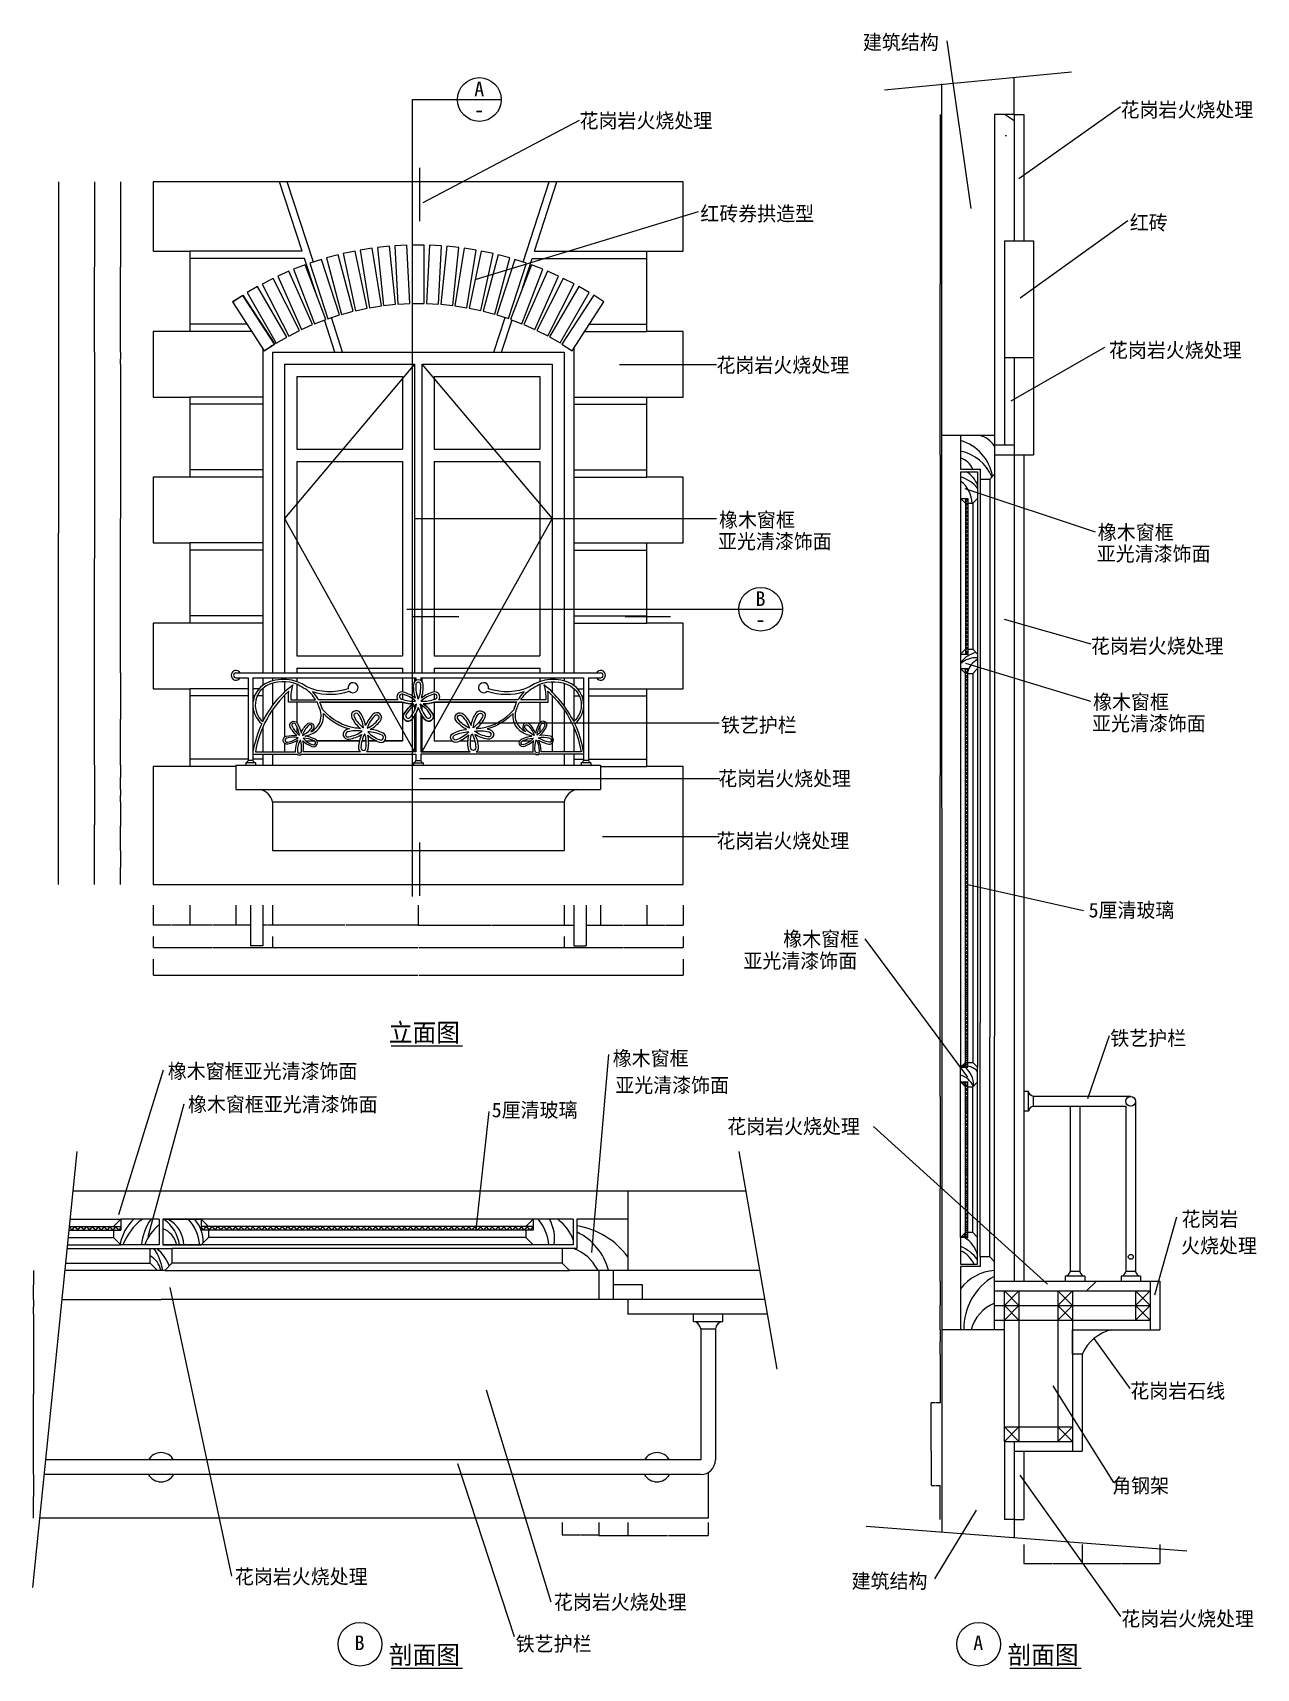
# Model space of a CAD drawing. Header units: metres. Extents: x 246 to 5278, y 334 to 7062.
import ezdxf

# ---------------------------------------------------------------- set-up
doc = ezdxf.new("R2010")
doc.units = ezdxf.units.M
for name, color, linetype in [('2', 2, 'Continuous'), ('3', 3, 'Continuous'), ('4', 4, 'Continuous'), ('7', 7, 'Continuous'), ('BH', 3, 'Continuous'), ('DIM', 3, 'Continuous'), ('TEXT', 3, 'Continuous')]:
    doc.layers.add(name, color=color, linetype=linetype)
doc.dimstyles.get("Standard").update_dxf_attribs({"dimtxt": 2.5, "dimasz": 2.5, "dimexe": 1.25, "dimexo": 0.625, "dimtad": 1, "dimcen": 2.5, "dimazin": 3, "dimtfac": 1, "dimtmove": 0, "dimatfit": 3})

msp = doc.modelspace()

# ---------------------------------------------------------------- texts
at = {"layer": 'DIM'}
for s, p in [('A', (2061.64, 6801.25)), ('-', (2061.48, 6715.26)), ('B', (3218.56, 4704.36)), ('-', (3218.4, 4618.37))]:
    msp.add_text(s, height=60, dxfattribs=at).set_placement(p)
at = {"layer": 'TEXT'}
for s, height, p in [('建筑结构', 60, (3660.34, 6993.34)), ('花岗岩火烧处理', 60, (2494.5, 6670.74)), ('花岗岩火烧处理', 60, (4719.7, 6715.43)), ('红砖券拱造型', 60, (2991.48, 6288.02)), ('红砖', 60, (4757.75, 6250.9)), ('花岗岩火烧处理', 60, (4671.83, 5726.18)), ('花岗岩火烧处理', 60, (3057.64, 5665.04)), ('橡木窗框', 60, (3068.43, 5028.2)), ('亚光清漆饰面', 60, (3064.13, 4939.9)), ('橡木窗框', 60, (4626.29, 4977.23)), ('亚光清漆饰面', 60, (4621.99, 4888.93)), ('花岗岩火烧处理', 60, (4597.9, 4509.41)), ('橡木窗框', 60, (4606.76, 4279.16)), ('铁艺护栏', 60, (3075.99, 4184.05)), ('亚光清漆饰面', 60, (4602.46, 4190.86)), ('花岗岩火烧处理', 60, (3065.29, 3964.19)), ('花岗岩火烧处理', 60, (3057.64, 3708.1)), ('5厘清玻璃', 60, (4588.51, 3422.87)), ('橡木窗框', 60, (3332.38, 3304.18)), ('亚光清漆饰面', 60, (3168.69, 3214.08)), ('立面图', 75, (1710.06, 2911.84)), ('铁艺护栏', 60, (4677.87, 2895.78)), ('橡木窗框亚光清漆饰面', 60, (801.08, 2760.18)), ('橡木窗框', 60, (2631.31, 2813.12)), ('亚光清漆饰面', 60, (2641.84, 2702.66)), ('橡木窗框亚光清漆饰面', 60, (883.99, 2623.76)), ('5厘清玻璃', 60, (2133.54, 2600.77)), ('花岗岩火烧处理', 60, (3101.86, 2532.95)), ('花岗岩', 60, (4970.48, 2151.91)), ('火烧处理', 60, (4968.71, 2041.92)), ('花岗岩石线', 60, (4759.97, 1445.27)), ('角钢架', 60, (4685.28, 1055.27)), ('花岗岩火烧处理', 60, (1076.94, 680.9)), ('建筑结构', 60, (3613.68, 662.66)), ('花岗岩火烧处理', 60, (2389.07, 575.97)), ('花岗岩火烧处理', 60, (4722.62, 507.67)), ('铁艺护栏', 60, (2232.18, 404.17)), ('B', 60, (1569.54, 408.62)), ('剖面图', 75, (1710.06, 351.68)), ('A', 60, (4114.14, 408.62)), ('剖面图', 75, (4254.66, 351.68))]:
    msp.add_text(s, height=height, dxfattribs=at).set_placement(p)

# ---------------------------------------------------------------- blocks, each defined once
blk = doc.blocks.new('*D1')
for p, q in [((3978.41, 5326.42), (3978.41, 4006.42)), ((3978.16, 4006.42), (3977.91, 4006.42)), ((3978.41, 2686.42), (3978.41, 4006.42)), ((3978.41, 4006.42), (3978.41, 4006.42)), ((3978.66, 4006.42), (3978.91, 4006.42))]:
    blk.add_line(p, q)
at = {"layer": 'Defpoints'}
for p in [(3978.41, 5326.42), (3978.41, 4006.42), (3978.41, 2686.42)]:
    blk.add_point(p, dxfattribs=at)
at = {"layer": 'DIM', "insert": (3978.41, 4007.545), "char_height": 1, "attachment_point": 5}
blk.add_mtext('1320', dxfattribs=at)
blk = doc.blocks.new('*D2')
for p, q in [((741.51, 3473.41), (741.51, 3391.47)), ((891.51, 3473.41), (891.51, 3391.47)), ((815.01, 3391.47), (741.26, 3391.47)), ((891.76, 3391.47), (818.01, 3391.47))]:
    blk.add_line(p, q)
at = {"layer": 'Defpoints'}
for p in [(741.51, 3473.41), (891.51, 3473.41), (891.51, 3391.47)]:
    blk.add_point(p, dxfattribs=at)
at = {"layer": 'DIM', "insert": (816.51, 3391.47), "char_height": 1, "attachment_point": 5}
blk.add_mtext('150', dxfattribs=at)
blk = doc.blocks.new('*D3')
for p, q in [((1191.51, 3473.41), (1191.51, 3391.47)), ((1231.51, 3473.41), (1231.51, 3391.47)), ((1210.51, 3391.47), (1191.26, 3391.47)), ((1231.76, 3391.47), (1212.51, 3391.47))]:
    blk.add_line(p, q)
at = {"layer": 'Defpoints'}
for p in [(1191.51, 3473.41), (1231.51, 3473.41), (1231.51, 3391.47)]:
    blk.add_point(p, dxfattribs=at)
at = {"layer": 'DIM', "insert": (1211.51, 3391.47), "char_height": 1, "attachment_point": 5}
blk.add_mtext('40', dxfattribs=at)
blk = doc.blocks.new('*D4')
for p, q in [((1081.51, 3473.41), (1081.51, 3391.47)), ((1141.51, 3473.41), (1141.51, 3391.47)), ((1110.51, 3391.47), (1081.26, 3391.47)), ((1141.76, 3391.47), (1112.51, 3391.47))]:
    blk.add_line(p, q)
at = {"layer": 'Defpoints'}
for p in [(1081.51, 3473.41), (1141.51, 3473.41), (1141.51, 3391.47)]:
    blk.add_point(p, dxfattribs=at)
at = {"layer": 'DIM', "insert": (1111.51, 3391.47), "char_height": 1, "attachment_point": 5}
blk.add_mtext('60', dxfattribs=at)
blk = doc.blocks.new('*D5')
for p, q in [((1141.51, 3473.41), (1141.51, 3305.41)), ((1191.51, 3473.41), (1191.51, 3305.41)), ((1165.51, 3305.41), (1141.26, 3305.41)), ((1191.76, 3305.41), (1167.51, 3305.41))]:
    blk.add_line(p, q)
at = {"layer": 'Defpoints'}
for p in [(1141.51, 3473.41), (1191.51, 3473.41), (1191.51, 3305.41)]:
    blk.add_point(p, dxfattribs=at)
at = {"layer": 'DIM', "insert": (1166.51, 3305.41), "char_height": 1, "attachment_point": 5}
blk.add_mtext('50', dxfattribs=at)
blk = doc.blocks.new('*D6')
for p, q in [((1231.51, 3473.41), (1231.51, 3391.47)), ((1831.51, 3473.41), (1831.51, 3391.47)), ((1530.01, 3391.47), (1231.26, 3391.47)), ((1831.76, 3391.47), (1533.01, 3391.47))]:
    blk.add_line(p, q)
at = {"layer": 'Defpoints'}
for p in [(1231.51, 3473.41), (1831.51, 3473.41), (1831.51, 3391.47)]:
    blk.add_point(p, dxfattribs=at)
at = {"layer": 'DIM', "insert": (1531.51, 3391.47), "char_height": 1, "attachment_point": 5}
blk.add_mtext('600', dxfattribs=at)
blk = doc.blocks.new('*D7')
for p, q in [((891.51, 3473.41), (891.51, 3391.47)), ((1081.51, 3473.41), (1081.51, 3391.47)), ((985.01, 3391.47), (891.26, 3391.47)), ((1081.76, 3391.47), (988.01, 3391.47))]:
    blk.add_line(p, q)
at = {"layer": 'Defpoints'}
for p in [(891.51, 3473.41), (1081.51, 3473.41), (1081.51, 3391.47)]:
    blk.add_point(p, dxfattribs=at)
at = {"layer": 'DIM', "insert": (986.51, 3391.47), "char_height": 1, "attachment_point": 5}
blk.add_mtext('190', dxfattribs=at)
blk = doc.blocks.new('*D8')
for p, q in [((2771.51, 3473.41), (2771.51, 3391.47)), ((2921.51, 3473.41), (2921.51, 3391.47)), ((2771.76, 3391.47), (2845.01, 3391.47)), ((2848.01, 3391.47), (2921.26, 3391.47))]:
    blk.add_line(p, q)
at = {"layer": 'Defpoints'}
for p in [(2771.51, 3473.41), (2921.51, 3473.41), (2771.51, 3391.47)]:
    blk.add_point(p, dxfattribs=at)
at = {"layer": 'DIM', "insert": (2846.51, 3391.47), "char_height": 1, "attachment_point": 5}
blk.add_mtext('150', dxfattribs=at)
blk = doc.blocks.new('*D9')
for p, q in [((2581.51, 3473.41), (2581.51, 3391.47)), ((2771.51, 3473.41), (2771.51, 3391.47)), ((2581.76, 3391.47), (2675.01, 3391.47)), ((2678.01, 3391.47), (2771.26, 3391.47))]:
    blk.add_line(p, q)
at = {"layer": 'Defpoints'}
for p in [(2581.51, 3473.41), (2771.51, 3473.41), (2581.51, 3391.47)]:
    blk.add_point(p, dxfattribs=at)
at = {"layer": 'DIM', "insert": (2676.51, 3391.47), "char_height": 1, "attachment_point": 5}
blk.add_mtext('190', dxfattribs=at)
blk = doc.blocks.new('*D10')
for p, q in [((2521.51, 3473.41), (2521.51, 3391.47)), ((2581.51, 3473.41), (2581.51, 3391.47)), ((2521.76, 3391.47), (2550.51, 3391.47)), ((2552.51, 3391.47), (2581.26, 3391.47))]:
    blk.add_line(p, q)
at = {"layer": 'Defpoints'}
for p in [(2521.51, 3473.41), (2581.51, 3473.41), (2521.51, 3391.47)]:
    blk.add_point(p, dxfattribs=at)
at = {"layer": 'DIM', "insert": (2551.51, 3391.47), "char_height": 1, "attachment_point": 5}
blk.add_mtext('60', dxfattribs=at)
blk = doc.blocks.new('*D11')
for p, q in [((2471.51, 3473.41), (2471.51, 3305.41)), ((2521.51, 3473.41), (2521.51, 3305.41)), ((2471.76, 3305.41), (2495.51, 3305.41)), ((2497.51, 3305.41), (2521.26, 3305.41))]:
    blk.add_line(p, q)
at = {"layer": 'Defpoints'}
for p in [(2471.51, 3473.41), (2521.51, 3473.41), (2471.51, 3305.41)]:
    blk.add_point(p, dxfattribs=at)
at = {"layer": 'DIM', "insert": (2496.51, 3305.41), "char_height": 1, "attachment_point": 5}
blk.add_mtext('50', dxfattribs=at)
blk = doc.blocks.new('*D12')
for p, q in [((2431.51, 3473.41), (2431.51, 3391.47)), ((2471.51, 3473.41), (2471.51, 3391.47)), ((2431.76, 3391.47), (2450.51, 3391.47)), ((2452.51, 3391.47), (2471.26, 3391.47))]:
    blk.add_line(p, q)
at = {"layer": 'Defpoints'}
for p in [(2431.51, 3473.41), (2471.51, 3473.41), (2431.51, 3391.47)]:
    blk.add_point(p, dxfattribs=at)
at = {"layer": 'DIM', "insert": (2451.51, 3391.47), "char_height": 1, "attachment_point": 5}
blk.add_mtext('40', dxfattribs=at)
blk = doc.blocks.new('*D13')
for p, q in [((1831.51, 3473.41), (1831.51, 3391.47)), ((2431.51, 3473.41), (2431.51, 3391.47)), ((1831.76, 3391.47), (2130.01, 3391.47)), ((2133.01, 3391.47), (2431.26, 3391.47))]:
    blk.add_line(p, q)
at = {"layer": 'Defpoints'}
for p in [(1831.51, 3473.41), (2431.51, 3473.41), (1831.51, 3391.47)]:
    blk.add_point(p, dxfattribs=at)
at = {"layer": 'DIM', "insert": (2131.51, 3391.47), "char_height": 1, "attachment_point": 5}
blk.add_mtext('600', dxfattribs=at)
blk = doc.blocks.new('*D14')
for p, q in [((249.42, 1790.85), (249.42, 1460.85)), ((249.17, 1460.85), (248.92, 1460.85)), ((249.42, 1130.85), (249.42, 1460.85)), ((249.42, 1460.85), (249.42, 1460.85)), ((249.67, 1460.85), (249.92, 1460.85))]:
    blk.add_line(p, q)
at = {"layer": 'Defpoints'}
for p in [(249.42, 1790.85), (249.42, 1460.85), (249.42, 1130.85)]:
    blk.add_point(p, dxfattribs=at)
at = {"layer": 'DIM', "insert": (249.42, 1461.975), "char_height": 1, "attachment_point": 5}
blk.add_mtext('220', dxfattribs=at)
blk = doc.blocks.new('*D15')
for p, q in [((3978.41, 1726.42), (3978.41, 1676.41)), ((3978.16, 1676.41), (3977.91, 1676.41)), ((3978.41, 1626.41), (3978.41, 1676.41)), ((3978.41, 1676.41), (3978.41, 1676.41)), ((3978.66, 1676.41), (3978.91, 1676.41))]:
    blk.add_line(p, q)
at = {"layer": 'Defpoints'}
for p in [(3978.41, 1726.42), (3978.41, 1676.41), (3978.41, 1626.41)]:
    blk.add_point(p, dxfattribs=at)
at = {"layer": 'DIM', "insert": (3978.41, 1677.535), "char_height": 1, "attachment_point": 5}
blk.add_mtext('50', dxfattribs=at)
blk = doc.blocks.new('*D16')
for p, q in [((249.42, 1130.85), (249.42, 1040.85)), ((249.17, 1040.85), (248.92, 1040.85)), ((249.42, 950.85), (249.42, 1040.85)), ((249.42, 1040.85), (249.42, 1040.85)), ((249.67, 1040.85), (249.92, 1040.85))]:
    blk.add_line(p, q)
at = {"layer": 'Defpoints'}
for p in [(249.42, 1130.85), (249.42, 1040.85), (249.42, 950.85)]:
    blk.add_point(p, dxfattribs=at)
at = {"layer": 'DIM', "insert": (249.42, 1041.975), "char_height": 1, "attachment_point": 5}
blk.add_mtext('60', dxfattribs=at)
blk = doc.blocks.new('*D17')
for p, q in [((2693.4, 934), (2693.4, 879.88)), ((2693.65, 879.88), (2856.9, 879.88)), ((2859.9, 879.88), (3023.15, 879.88)), ((3023.4, 934), (3023.4, 879.88))]:
    blk.add_line(p, q)
at = {"layer": 'Defpoints'}
for p in [(2693.4, 934), (2693.4, 879.88), (3023.4, 934)]:
    blk.add_point(p, dxfattribs=at)
at = {"layer": 'DIM', "insert": (2858.4, 879.88), "char_height": 1, "attachment_point": 5}
blk.add_mtext('110', dxfattribs=at)
blk = doc.blocks.new('*D18')
for p, q in [((2573.4, 934), (2573.4, 879.88)), ((2573.65, 879.88), (2632.4, 879.88)), ((2634.4, 879.88), (2693.15, 879.88)), ((2693.4, 934), (2693.4, 879.88))]:
    blk.add_line(p, q)
at = {"layer": 'Defpoints'}
for p in [(2573.4, 934), (2573.4, 879.88), (2693.4, 934)]:
    blk.add_point(p, dxfattribs=at)
at = {"layer": 'DIM', "insert": (2633.4, 879.88), "char_height": 1, "attachment_point": 5}
blk.add_mtext('40', dxfattribs=at)
blk = doc.blocks.new('*D19')
for p, q in [((2423.4, 934), (2423.4, 882.47)), ((2423.65, 882.47), (2496.9, 882.47)), ((2499.9, 882.47), (2573.15, 882.47)), ((2573.4, 934), (2573.4, 882.47))]:
    blk.add_line(p, q)
at = {"layer": 'Defpoints'}
for p in [(2423.4, 934), (2423.4, 882.47), (2573.4, 934)]:
    blk.add_point(p, dxfattribs=at)
at = {"layer": 'DIM', "insert": (2498.4, 882.47), "char_height": 1, "attachment_point": 5}
blk.add_mtext('50 ', dxfattribs=at)
blk = doc.blocks.new('*D20')
for p, q in [((3978.41, 1626.41), (3978.41, 1426.41)), ((3958.505, 1426.41), (3941.35, 1426.41)), ((3941.6, 1226.42), (3941.6, 1426.41)), ((3978.66, 1426.41), (3961.505, 1426.41))]:
    blk.add_line(p, q)
at = {"layer": 'Defpoints'}
for p in [(3978.41, 1626.41), (3978.41, 1426.41), (3941.6, 1226.42)]:
    blk.add_point(p, dxfattribs=at)
at = {"layer": 'DIM', "insert": (3960.005, 1426.41), "char_height": 1, "attachment_point": 5}
blk.add_mtext('200', dxfattribs=at)
blk = doc.blocks.new('*D21')
for p, q in [((3941.6, 1226.42), (3941.6, 1086.42)), ((3941.85, 1086.42), (3958.505, 1086.42)), ((3961.505, 1086.42), (3978.16, 1086.42)), ((3978.41, 946.42), (3978.41, 1086.42))]:
    blk.add_line(p, q)
at = {"layer": 'Defpoints'}
for p in [(3941.6, 1226.42), (3941.6, 1086.42), (3978.41, 946.42)]:
    blk.add_point(p, dxfattribs=at)
at = {"layer": 'DIM', "insert": (3960.005, 1086.42), "char_height": 1, "attachment_point": 5}
blk.add_mtext('140', dxfattribs=at)
blk = doc.blocks.new('*D22')
for p, q in [((741.51, 3250.83), (741.51, 3184.6)), ((2921.51, 3250.83), (2921.51, 3184.6)), ((741.76, 3184.6), (1829.51, 3184.6)), ((1833.51, 3184.6), (2921.26, 3184.6))]:
    blk.add_line(p, q)
at = {"layer": 'Defpoints'}
for p in [(741.51, 3250.83), (2921.51, 3250.83), (741.51, 3184.6)]:
    blk.add_point(p, dxfattribs=at)
at = {"layer": 'DIM', "insert": (1831.51, 3184.6), "char_height": 1, "attachment_point": 5}
blk.add_mtext('2180', dxfattribs=at)
blk = doc.blocks.new('*D23')
for p, q in [((1231.51, 3343.84), (1231.51, 3298.45)), ((1231.76, 3298.45), (1829.51, 3298.45)), ((1833.51, 3298.45), (2431.26, 3298.45)), ((2431.51, 3343.84), (2431.51, 3298.45))]:
    blk.add_line(p, q)
at = {"layer": 'Defpoints'}
for p in [(1231.51, 3343.84), (1231.51, 3298.45), (2431.51, 3343.84)]:
    blk.add_point(p, dxfattribs=at)
at = {"layer": 'DIM', "insert": (1831.51, 3298.45), "char_height": 1, "attachment_point": 5}
blk.add_mtext('1200', dxfattribs=at)
blk = doc.blocks.new('*D24')
for p, q in [((249.17, 1820.85), (248.92, 1820.85)), ((249.42, 1850.85), (249.42, 1820.85)), ((249.42, 1790.85), (249.42, 1820.85)), ((249.42, 1820.85), (249.42, 1820.85)), ((249.67, 1820.85), (249.92, 1820.85))]:
    blk.add_line(p, q)
at = {"layer": 'Defpoints'}
for p in [(249.42, 1850.85), (249.42, 1820.85), (249.42, 1790.85)]:
    blk.add_point(p, dxfattribs=at)
at = {"layer": 'DIM', "insert": (249.42, 1821.975), "char_height": 1, "attachment_point": 5}
blk.add_mtext('20', dxfattribs=at)
blk = doc.blocks.new('*D25')
for p, q in [((249.42, 1970.85), (249.42, 1910.85)), ((249.17, 1910.85), (248.92, 1910.85)), ((249.42, 1850.85), (249.42, 1910.85)), ((249.42, 1910.85), (249.42, 1910.85)), ((249.67, 1910.85), (249.92, 1910.85))]:
    blk.add_line(p, q)
at = {"layer": 'Defpoints'}
for p in [(249.42, 1970.85), (249.42, 1910.85), (249.42, 1850.85)]:
    blk.add_point(p, dxfattribs=at)
at = {"layer": 'DIM', "insert": (249.42, 1911.975), "char_height": 1, "attachment_point": 5}
blk.add_mtext('40', dxfattribs=at)
blk = doc.blocks.new('*D26')
for p, q in [((741.51, 3343.84), (741.51, 3298.45)), ((741.76, 3298.45), (985.01, 3298.45)), ((988.01, 3298.45), (1231.26, 3298.45)), ((1231.51, 3343.84), (1231.51, 3298.45))]:
    blk.add_line(p, q)
at = {"layer": 'Defpoints'}
for p in [(741.51, 3343.84), (741.51, 3298.45), (1231.51, 3343.84)]:
    blk.add_point(p, dxfattribs=at)
at = {"layer": 'DIM', "insert": (986.51, 3298.45), "char_height": 1, "attachment_point": 5}
blk.add_mtext('490', dxfattribs=at)
blk = doc.blocks.new('*D27')
for p, q in [((3978.41, 2686.42), (3978.41, 2306.42)), ((3978.16, 2306.42), (3977.91, 2306.42)), ((3978.41, 1926.42), (3978.41, 2306.42)), ((3978.41, 2306.42), (3978.41, 2306.42)), ((3978.66, 2306.42), (3978.91, 2306.42))]:
    blk.add_line(p, q)
at = {"layer": 'Defpoints'}
for p in [(3978.41, 2686.42), (3978.41, 2306.42), (3978.41, 1926.42)]:
    blk.add_point(p, dxfattribs=at)
at = {"layer": 'DIM', "insert": (3978.41, 2307.545), "char_height": 1, "attachment_point": 5}
blk.add_mtext('380', dxfattribs=at)
blk = doc.blocks.new('*D28')
for p, q in [((3978.41, 1926.42), (3978.41, 1826.42)), ((3978.16, 1826.42), (3977.91, 1826.42)), ((3978.41, 1726.42), (3978.41, 1826.42)), ((3978.41, 1826.42), (3978.41, 1826.42)), ((3978.66, 1826.42), (3978.91, 1826.42))]:
    blk.add_line(p, q)
at = {"layer": 'Defpoints'}
for p in [(3978.41, 1926.42), (3978.41, 1826.42), (3978.41, 1726.42)]:
    blk.add_point(p, dxfattribs=at)
at = {"layer": 'DIM', "insert": (3978.41, 1827.545), "char_height": 1, "attachment_point": 5}
blk.add_mtext('100', dxfattribs=at)
blk = doc.blocks.new('*D29')
for p, q in [((2431.51, 3343.84), (2431.51, 3298.45)), ((2431.76, 3298.45), (2675.01, 3298.45)), ((2678.01, 3298.45), (2921.26, 3298.45)), ((2921.51, 3343.84), (2921.51, 3298.45))]:
    blk.add_line(p, q)
at = {"layer": 'Defpoints'}
for p in [(2431.51, 3343.84), (2431.51, 3298.45), (2921.51, 3343.84)]:
    blk.add_point(p, dxfattribs=at)
at = {"layer": 'DIM', "insert": (2676.51, 3298.45), "char_height": 1, "attachment_point": 5}
blk.add_mtext('490', dxfattribs=at)
blk = doc.blocks.new('*D30')
for p, q in [((4561.87, 843.04), (4561.87, 764.66)), ((4881.87, 843.04), (4881.87, 764.66)), ((4562.12, 764.66), (4720.37, 764.66)), ((4723.37, 764.66), (4881.62, 764.66))]:
    blk.add_line(p, q)
at = {"layer": 'Defpoints'}
for p in [(4561.87, 843.04), (4881.87, 843.04), (4561.87, 764.66)]:
    blk.add_point(p, dxfattribs=at)
at = {"layer": 'DIM', "insert": (4721.87, 764.66), "char_height": 1, "attachment_point": 5}
blk.add_mtext('160', dxfattribs=at)
blk = doc.blocks.new('*D31')
for p, q in [((4321.87, 843.04), (4321.87, 764.66)), ((4561.87, 843.04), (4561.87, 764.66)), ((4322.12, 764.66), (4440.37, 764.66)), ((4443.37, 764.66), (4561.62, 764.66))]:
    blk.add_line(p, q)
at = {"layer": 'Defpoints'}
for p in [(4321.87, 843.04), (4561.87, 843.04), (4321.87, 764.66)]:
    blk.add_point(p, dxfattribs=at)
at = {"layer": 'DIM', "insert": (4441.87, 764.66), "char_height": 1, "attachment_point": 5}
blk.add_mtext('120', dxfattribs=at)
blk = doc.blocks.new('*D32')
for p, q in [((351.05, 6448.8), (351.05, 5003.8)), ((350.8, 5003.8), (350.55, 5003.8)), ((351.05, 3558.8), (351.05, 5003.8)), ((351.05, 5003.8), (351.05, 5003.8)), ((351.3, 5003.8), (351.55, 5003.8))]:
    blk.add_line(p, q)
at = {"layer": 'Defpoints'}
for p in [(351.05, 6448.8), (351.05, 5003.8), (351.05, 3558.8)]:
    blk.add_point(p, dxfattribs=at)
at = {"layer": 'DIM', "insert": (351.05, 5004.925), "char_height": 1, "attachment_point": 5}
blk.add_mtext('0', dxfattribs=at)
blk = doc.blocks.new('*D33')
for p, q in [((499.22, 5748.8), (499.22, 4898.8)), ((498.97, 4898.8), (498.72, 4898.8)), ((499.22, 4048.8), (499.22, 4898.8)), ((499.22, 4898.8), (499.22, 4898.8)), ((499.47, 4898.8), (499.72, 4898.8))]:
    blk.add_line(p, q)
at = {"layer": 'Defpoints'}
for p in [(499.22, 5748.8), (499.22, 4898.8), (499.22, 4048.8)]:
    blk.add_point(p, dxfattribs=at)
at = {"layer": 'DIM', "insert": (499.22, 4899.925), "char_height": 1, "attachment_point": 5}
blk.add_mtext('0', dxfattribs=at)
blk = doc.blocks.new('*D34')
for p, q in [((606.66, 5698.8), (606.66, 5063.8)), ((606.41, 5063.8), (606.16, 5063.8)), ((606.66, 4428.8), (606.66, 5063.8)), ((606.66, 5063.8), (606.66, 5063.8)), ((606.91, 5063.8), (607.16, 5063.8))]:
    blk.add_line(p, q)
at = {"layer": 'Defpoints'}
for p in [(606.66, 5698.8), (606.66, 5063.8), (606.66, 4428.8)]:
    blk.add_point(p, dxfattribs=at)
at = {"layer": 'DIM', "insert": (606.66, 5064.925), "char_height": 1, "attachment_point": 5}
blk.add_mtext('0', dxfattribs=at)
blk = doc.blocks.new('*D35')
for p, q in [((606.66, 4428.8), (606.66, 4238.8)), ((606.41, 4238.8), (606.16, 4238.8)), ((606.66, 4048.8), (606.66, 4238.8)), ((606.66, 4238.8), (606.66, 4238.8)), ((606.91, 4238.8), (607.16, 4238.8))]:
    blk.add_line(p, q)
at = {"layer": 'Defpoints'}
for p in [(606.66, 4428.8), (606.66, 4238.8), (606.66, 4048.8)]:
    blk.add_point(p, dxfattribs=at)
at = {"layer": 'DIM', "insert": (606.66, 4239.925), "char_height": 1, "attachment_point": 5}
blk.add_mtext('0', dxfattribs=at)
blk = doc.blocks.new('*D36')
for p, q in [((499.22, 4048.8), (499.22, 3803.8)), ((498.97, 3803.8), (498.72, 3803.8)), ((499.22, 3558.8), (499.22, 3803.8)), ((499.22, 3803.8), (499.22, 3803.8)), ((499.47, 3803.8), (499.72, 3803.8))]:
    blk.add_line(p, q)
at = {"layer": 'Defpoints'}
for p in [(499.22, 4048.8), (499.22, 3803.8), (499.22, 3558.8)]:
    blk.add_point(p, dxfattribs=at)
at = {"layer": 'DIM', "insert": (499.22, 3804.925), "char_height": 1, "attachment_point": 5}
blk.add_mtext('0', dxfattribs=at)
blk = doc.blocks.new('*D37')
for p, q in [((606.66, 3898.8), (606.66, 3798.8)), ((606.41, 3798.8), (606.16, 3798.8)), ((606.66, 3698.8), (606.66, 3798.8)), ((606.66, 3798.8), (606.66, 3798.8)), ((606.91, 3798.8), (607.16, 3798.8))]:
    blk.add_line(p, q)
at = {"layer": 'Defpoints'}
for p in [(606.66, 3898.8), (606.66, 3798.8), (606.66, 3698.8)]:
    blk.add_point(p, dxfattribs=at)
at = {"layer": 'DIM', "insert": (606.66, 3799.925), "char_height": 1, "attachment_point": 5}
blk.add_mtext('0', dxfattribs=at)
blk = doc.blocks.new('*D38')
for p, q in [((606.66, 3698.8), (606.66, 3628.8)), ((606.41, 3628.8), (606.16, 3628.8)), ((606.66, 3558.8), (606.66, 3628.8)), ((606.66, 3628.8), (606.66, 3628.8)), ((606.91, 3628.8), (607.16, 3628.8))]:
    blk.add_line(p, q)
at = {"layer": 'Defpoints'}
for p in [(606.66, 3698.8), (606.66, 3628.8), (606.66, 3558.8)]:
    blk.add_point(p, dxfattribs=at)
at = {"layer": 'DIM', "insert": (606.66, 3629.925), "char_height": 1, "attachment_point": 5}
blk.add_mtext('0', dxfattribs=at)
blk = doc.blocks.new('*D39')
for p, q in [((606.41, 3923.8), (606.16, 3923.8)), ((606.66, 3948.8), (606.66, 3923.8)), ((606.66, 3898.8), (606.66, 3923.8)), ((606.66, 3923.8), (606.66, 3923.8)), ((606.91, 3923.8), (607.16, 3923.8))]:
    blk.add_line(p, q)
at = {"layer": 'Defpoints'}
for p in [(606.66, 3948.8), (606.66, 3923.8), (606.66, 3898.8)]:
    blk.add_point(p, dxfattribs=at)
at = {"layer": 'DIM', "insert": (606.66, 3924.925), "char_height": 1, "attachment_point": 5}
blk.add_mtext('0', dxfattribs=at)
blk = doc.blocks.new('*D40')
for p, q in [((606.66, 4048.8), (606.66, 3998.8)), ((606.41, 3998.8), (606.16, 3998.8)), ((606.66, 3948.8), (606.66, 3998.8)), ((606.66, 3998.8), (606.66, 3998.8)), ((606.91, 3998.8), (607.16, 3998.8))]:
    blk.add_line(p, q)
at = {"layer": 'Defpoints'}
for p in [(606.66, 4048.8), (606.66, 3998.8), (606.66, 3948.8)]:
    blk.add_point(p, dxfattribs=at)
at = {"layer": 'DIM', "insert": (606.66, 3999.925), "char_height": 1, "attachment_point": 5}
blk.add_mtext('0', dxfattribs=at)
blk = doc.blocks.new('*D41')
for p, q in [((499.22, 6448.8), (499.22, 6098.8)), ((498.97, 6098.8), (498.72, 6098.8)), ((499.22, 5748.8), (499.22, 6098.8)), ((499.22, 6098.8), (499.22, 6098.8)), ((499.47, 6098.8), (499.72, 6098.8))]:
    blk.add_line(p, q)
at = {"layer": 'Defpoints'}
for p in [(499.22, 6448.8), (499.22, 6098.8), (499.22, 5748.8)]:
    blk.add_point(p, dxfattribs=at)
at = {"layer": 'DIM', "insert": (499.22, 6099.925), "char_height": 1, "attachment_point": 5}
blk.add_mtext('0', dxfattribs=at)
blk = doc.blocks.new('*D42')
for p, q in [((606.66, 6448.8), (606.66, 6098.8)), ((606.41, 6098.8), (606.16, 6098.8)), ((606.66, 5748.8), (606.66, 6098.8)), ((606.66, 6098.8), (606.66, 6098.8)), ((606.91, 6098.8), (607.16, 6098.8))]:
    blk.add_line(p, q)
at = {"layer": 'Defpoints'}
for p in [(606.66, 6448.8), (606.66, 6098.8), (606.66, 5748.8)]:
    blk.add_point(p, dxfattribs=at)
at = {"layer": 'DIM', "insert": (606.66, 6099.925), "char_height": 1, "attachment_point": 5}
blk.add_mtext('0', dxfattribs=at)
blk = doc.blocks.new('*D43')
for p, q in [((606.41, 5720.35), (606.16, 5720.35)), ((606.66, 5748.8), (606.66, 5720.35)), ((606.66, 5698.8), (606.66, 5720.35)), ((606.66, 5720.35), (606.66, 5720.35)), ((606.91, 5720.35), (607.16, 5720.35))]:
    blk.add_line(p, q)
at = {"layer": 'Defpoints'}
for p in [(606.66, 5748.8), (606.66, 5720.35), (606.66, 5698.8)]:
    blk.add_point(p, dxfattribs=at)
at = {"layer": 'DIM', "insert": (606.66, 5721.475), "char_height": 1, "attachment_point": 5}
blk.add_mtext('0', dxfattribs=at)
blk = doc.blocks.new('*D44')
for p, q in [((3978.41, 6726.42), (3978.41, 6026.42)), ((3978.16, 6026.42), (3977.91, 6026.42)), ((3978.41, 5326.42), (3978.41, 6026.42)), ((3978.41, 6026.42), (3978.41, 6026.42)), ((3978.66, 6026.42), (3978.91, 6026.42))]:
    blk.add_line(p, q)
at = {"layer": 'Defpoints'}
for p in [(3978.41, 6726.42), (3978.41, 6026.42), (3978.41, 5326.42)]:
    blk.add_point(p, dxfattribs=at)
at = {"layer": 'DIM', "insert": (3978.41, 6027.545), "char_height": 1, "attachment_point": 5}
blk.add_mtext('700', dxfattribs=at)

# ---------------------------------------------------------------- dimensions: what is measured, and where the dimension line sits
at = {"layer": 'DIM'}
for base, p1, p2, text, picture, middle in [((3978.41, 6026.42), (3978.41, 6726.42), (3978.41, 5326.42), '700', '*D44', (3978.41, 6027.545)), ((3978.41, 4006.42), (3978.41, 5326.42), (3978.41, 2686.42), '1320', '*D1', (3978.41, 4007.545)), ((3978.41, 2306.42), (3978.41, 2686.42), (3978.41, 1926.42), '380', '*D27', (3978.41, 2307.545)), ((249.42, 1910.85), (249.42, 1970.85), (249.42, 1850.85), '40', '*D25', (249.42, 1911.975)), ((3978.41, 1826.42), (3978.41, 1926.42), (3978.41, 1726.42), '100', '*D28', (3978.41, 1827.545)), ((249.42, 1820.85), (249.42, 1850.85), (249.42, 1790.85), '20', '*D24', (249.42, 1821.975)), ((249.42, 1460.85), (249.42, 1790.85), (249.42, 1130.85), '220', '*D14', (249.42, 1461.975)), ((3978.41, 1676.41), (3978.41, 1726.42), (3978.41, 1626.41), '50', '*D15', (3978.41, 1677.535)), ((3978.41, 1426.41), (3978.41, 1626.41), (3941.6, 1226.42), '200', '*D20', (3960.005, 1426.41)), ((3941.6, 1086.42), (3941.6, 1226.42), (3978.41, 946.42), '140', '*D21', (3960.005, 1086.42)), ((249.42, 1040.85), (249.42, 1130.85), (249.42, 950.85), '60', '*D16', (249.42, 1041.975)), ((2423.4, 882.47), (2423.4, 934), (2573.4, 934), '50 ', '*D19', (2498.4, 882.47)), ((2573.4, 879.88), (2573.4, 934), (2693.4, 934), '40', '*D18', (2633.4, 879.88)), ((2693.4, 879.88), (2693.4, 934), (3023.4, 934), '110', '*D17', (2858.4, 879.88)), ((4321.87, 764.66), (4321.87, 843.04), (4561.87, 843.04), '120', '*D31', (4441.87, 764.66)), ((4561.87, 764.66), (4561.87, 843.04), (4881.87, 843.04), '160', '*D30', (4721.87, 764.66))]:
    dim = msp.add_linear_dim(base=base, p1=p1, p2=p2, text=text, dimstyle='Standard', dxfattribs=at)
    dim.commit()
    dim.dimension.update_dxf_attribs({"geometry": picture, "text_midpoint": middle})
for base, p1, p2, picture, middle in [((351.05, 5003.8), (351.05, 6448.8), (351.05, 3558.8), '*D32', (351.05, 5004.925)), ((499.22, 6098.8), (499.22, 6448.8), (499.22, 5748.8), '*D41', (499.22, 6099.925)), ((606.66, 6098.8), (606.66, 6448.8), (606.66, 5748.8), '*D42', (606.66, 6099.925)), ((499.22, 4898.8), (499.22, 5748.8), (499.22, 4048.8), '*D33', (499.22, 4899.925)), ((606.66, 5720.35), (606.66, 5748.8), (606.66, 5698.8), '*D43', (606.66, 5721.475)), ((606.66, 5063.8), (606.66, 5698.8), (606.66, 4428.8), '*D34', (606.66, 5064.925)), ((606.66, 4238.8), (606.66, 4428.8), (606.66, 4048.8), '*D35', (606.66, 4239.925)), ((499.22, 3803.8), (499.22, 4048.8), (499.22, 3558.8), '*D36', (499.22, 3804.925)), ((606.66, 3998.8), (606.66, 4048.8), (606.66, 3948.8), '*D40', (606.66, 3999.925)), ((606.66, 3923.8), (606.66, 3948.8), (606.66, 3898.8), '*D39', (606.66, 3924.925)), ((606.66, 3798.8), (606.66, 3898.8), (606.66, 3698.8), '*D37', (606.66, 3799.925)), ((606.66, 3628.8), (606.66, 3698.8), (606.66, 3558.8), '*D38', (606.66, 3629.925)), ((891.51, 3391.47), (891.51, 3473.41), (741.51, 3473.41), '*D2', (816.51, 3391.47)), ((1081.51, 3391.47), (1081.51, 3473.41), (891.51, 3473.41), '*D7', (986.51, 3391.47)), ((1141.51, 3391.47), (1141.51, 3473.41), (1081.51, 3473.41), '*D4', (1111.51, 3391.47)), ((1191.51, 3305.41), (1191.51, 3473.41), (1141.51, 3473.41), '*D5', (1166.51, 3305.41)), ((1231.51, 3391.47), (1231.51, 3473.41), (1191.51, 3473.41), '*D3', (1211.51, 3391.47)), ((1831.51, 3391.47), (1831.51, 3473.41), (1231.51, 3473.41), '*D6', (1531.51, 3391.47)), ((1831.51, 3391.47), (1831.51, 3473.41), (2431.51, 3473.41), '*D13', (2131.51, 3391.47)), ((2431.51, 3391.47), (2431.51, 3473.41), (2471.51, 3473.41), '*D12', (2451.51, 3391.47)), ((2471.51, 3305.41), (2471.51, 3473.41), (2521.51, 3473.41), '*D11', (2496.51, 3305.41)), ((2521.51, 3391.47), (2521.51, 3473.41), (2581.51, 3473.41), '*D10', (2551.51, 3391.47)), ((2581.51, 3391.47), (2581.51, 3473.41), (2771.51, 3473.41), '*D9', (2676.51, 3391.47)), ((2771.51, 3391.47), (2771.51, 3473.41), (2921.51, 3473.41), '*D8', (2846.51, 3391.47)), ((741.51, 3298.45), (741.51, 3343.84), (1231.51, 3343.84), '*D26', (986.51, 3298.45)), ((1231.51, 3298.45), (1231.51, 3343.84), (2431.51, 3343.84), '*D23', (1831.51, 3298.45)), ((2431.51, 3298.45), (2431.51, 3343.84), (2921.51, 3343.84), '*D29', (2676.51, 3298.45)), ((741.51, 3184.6), (741.51, 3250.83), (2921.51, 3250.83), '*D22', (1831.51, 3184.6))]:
    dim = msp.add_linear_dim(base=base, p1=p1, p2=p2, dimstyle='Standard', dxfattribs=at)
    dim.commit()
    dim.dimension.update_dxf_attribs({"geometry": picture, "text_midpoint": middle})

# ---------------------------------------------------------------- hatches: boundary and pattern name
at = {"layer": 'BH'}
h = msp.add_hatch(dxfattribs=at)
h.set_pattern_fill('ANSI31', scale=1000)
h.paths.add_polyline_path([(3984.04, 5406.42), (4201.87, 5406.42), (4201.87, 6726.42), (4281.87, 6726.42), (4281.87, 6878.75), (3983.94, 6849.82)])
h = msp.add_hatch(dxfattribs=at)
h.set_pattern_fill('AR-CONC', scale=10)
h.paths.add_polyline_path([(4201.87, 5406.42), (4201.87, 5366.42), (4241.87, 5366.42), (4241.87, 5726.42), (4241.87, 6206.42), (4281.87, 6206.42), (4281.87, 6726.42), (4201.87, 6726.42)])
h = msp.add_hatch(dxfattribs=at)
h.set_pattern_fill('ANSI33', scale=200)
h.paths.add_polyline_path([(4321.87, 6726.42), (4281.87, 6726.42), (4281.87, 6206.42), (4321.87, 6206.42)])
h.paths.add_polyline_path([(4281.87, 5726.42), (4241.87, 5726.42), (4241.87, 5366.42), (4281.87, 5366.42)])
h.paths.add_polyline_path([(4281.87, 5326.42), (4281.87, 5366.42), (4201.87, 5366.42), (4201.87, 5326.42)])
h = msp.add_hatch(dxfattribs=at)
h.set_pattern_fill('ANSI31', scale=500)
h.paths.add_polyline_path([(4241.87, 5726.42), (4361.87, 5726.42), (4361.87, 6206.42), (4241.87, 6206.42)])
h = msp.add_hatch(dxfattribs=at)
h.set_pattern_fill('AR-RROOF', scale=300)
h.paths.add_polyline_path([(1896.51, 5648.8), (1896.51, 5348.8), (2331.51, 5348.8), (2331.51, 5648.8)])
h.paths.add_polyline_path([(1766.51, 5348.8), (1766.51, 5648.8), (1331.51, 5648.8), (1331.51, 5348.8)])
h.paths.add_polyline_path([(1331.51, 4498.8), (1766.51, 4498.8), (1766.51, 5298.8), (1331.51, 5298.8)])
h.paths.add_polyline_path([(1896.51, 4498.8), (2331.51, 4498.8), (2331.51, 5298.8), (1896.51, 5298.8)])
h = msp.add_hatch(dxfattribs=at)
h.set_pattern_fill('AR-RROOF', scale=300)
h.paths.add_polyline_path([(1766.51, 4428.8), (1766.51, 4448.8), (1331.51, 4448.8), (1331.51, 4428.8)])
h.paths.add_polyline_path([(1331.51, 4408.8), (1331.51, 4392.9, -0.07), (1373.49, 4371.05, 0.19), (1543.09, 4363.24, -8.1), (1547.59, 4354.22, -0.16), (1395.8, 4351.81, -0.06), (1420.99, 4318.27), (1747.19, 4318.27, -0.67), (1766.51, 4350.39), (1766.51, 4408.8)])
h.paths.add_polyline_path([(1761.75, 4321.38, 0.01), (1766.51, 4319.61), (1766.51, 4341.3, 0.38), (1754.8, 4334.41, 0.42)])
h.paths.add_polyline_path([(1426.24, 4308.27, -0.03), (1433.69, 4290.17, -0.04), (1438.8, 4276.78, 0.17), (1573.79, 4200.99, -0.04), (1593.11, 4199.91, -0.1), (1558.8, 4243.14, -0.99), (1593.69, 4263.61, -0.1), (1614.68, 4212.56, -0.1), (1645.19, 4258.55, -0.99), (1675.44, 4231.69, -0.1), (1633.37, 4195.96, -0.1), (1686.54, 4181.15, -0.52), (1692.95, 4148.8), (1766.51, 4148.8), (1766.51, 4307.86), (1765.2, 4308.27)])
h.paths.add_polyline_path([(1585.23, 4258.27, 1.01), (1567.58, 4247.92, 0.12), (1606.15, 4202.39, 0.12)])
h.paths.add_polyline_path([(1667.75, 4238.09, 1.01), (1652.45, 4251.67, 0.12), (1621.06, 4200.93, 0.12)])
h.paths.add_polyline_path([(1674.05, 4153.37, 1.01), (1682.24, 4172.12, 0.12), (1624.28, 4186.29, 0.12)])
h.paths.add_polyline_path([(1623.36, 4173.05, -0.04), (1627.16, 4148.8), (1659.02, 4148.8, -0.08)])
h.paths.add_polyline_path([(1599.41, 4148.8), (1617.13, 4148.8, 0.06), (1611.35, 4178.7, 0.06)])
h.paths.add_polyline_path([(1546.75, 4156.22, -0.99), (1538.07, 4195.73, -0.02), (1548.32, 4198.23, -0.13), (1441.63, 4262.03, -0.41), (1367.96, 4169.92, -0.01), (1364.6, 4168, -0.1), (1407.13, 4156.15, -0.17), (1414.89, 4148.8), (1589.11, 4148.8, -0.05), (1598.47, 4175.49, -0.1)])
h.paths.add_polyline_path([(1540.53, 4186.03, 1.01), (1544.92, 4166.05, 0.12), (1600.14, 4188.66, 0.12)])
h.paths.add_polyline_path([(1331.51, 4224.03, -0.04), (1332.85, 4222.12, -0.1), (1349.64, 4181.28, -0.1), (1374.05, 4218.08, -0.99), (1398.25, 4196.59, -0.03), (1388.96, 4186.17, 0.42), (1424.43, 4286.35, 0.04), (1415.05, 4308.27), (1331.51, 4308.27)])
h.paths.add_polyline_path([(1392.08, 4201.4, 1.04), (1379.82, 4212.28, 0.12), (1354.88, 4171.85, 0.12)])
h.paths.add_polyline_path([(1357.37, 4159.98, 0.04), (1369.64, 4148.8), (1403.43, 4148.8, 0.12)])
h.paths.add_polyline_path([(1409.36, 4318.27, 0.1), (1368.44, 4362.36, -0.04), (1335.52, 4380.7, 0.01), (1331.51, 4382.27), (1331.51, 4318.27)])
h = msp.add_hatch(dxfattribs=at)
h.set_pattern_fill('AR-RROOF', scale=300)
h.paths.add_polyline_path([(2289.53, 4371.05, -0.07), (2331.51, 4392.9), (2331.51, 4408.8), (1896.51, 4408.8), (1896.51, 4350.39, -0.67), (1915.83, 4318.27), (2242.02, 4318.27, -0.06), (2267.21, 4351.81, -0.16), (2115.43, 4354.22, -8.1), (2119.93, 4363.24, 0.19)])
h.paths.add_polyline_path([(2331.51, 4318.27), (2331.51, 4382.27, 0.01), (2327.5, 4380.7, -0.04), (2294.58, 4362.36, 0.1), (2253.65, 4318.27)])
h.paths.add_polyline_path([(2331.51, 4308.27), (2247.96, 4308.27, 0.04), (2238.58, 4286.35, 0.42), (2274.05, 4186.17, -0.03), (2264.77, 4196.59, -0.99), (2288.96, 4218.08, -0.1), (2313.38, 4181.28, -0.1), (2330.16, 4222.12, -0.04), (2331.51, 4224.03)])
h.paths.add_polyline_path([(2283.19, 4212.28, 1.04), (2270.94, 4201.4, 0.12), (2308.14, 4171.85, 0.12)])
h.paths.add_polyline_path([(2320.2, 4173.15, 0.04), (2331.51, 4182.76), (2331.51, 4208.86, 0.09)])
h.paths.add_polyline_path([(2293.38, 4148.8, 0.04), (2305.64, 4159.98, 0.12), (2259.58, 4148.8)])
h.paths.add_polyline_path([(2248.13, 4148.8, -0.17), (2255.88, 4156.15, -0.1), (2298.42, 4168, -0.01), (2295.06, 4169.92, -0.41), (2221.38, 4262.03, -0.13), (2114.7, 4198.23, -0.02), (2124.94, 4195.73, -0.99), (2116.26, 4156.22, -0.1), (2064.54, 4175.49, -0.05), (2073.91, 4148.8)])
h.paths.add_polyline_path([(2118.09, 4166.05, 1.01), (2122.48, 4186.03, 0.12), (2062.87, 4188.66, 0.12)])
h.paths.add_polyline_path([(2051.66, 4178.7, 0.06), (2045.88, 4148.8), (2063.6, 4148.8, 0.06)])
h.paths.add_polyline_path([(2004, 4148.8), (2035.86, 4148.8, -0.04), (2039.66, 4173.05, -0.08)])
h.paths.add_polyline_path([(1980.77, 4172.12, 1.01), (1988.96, 4153.37, 0.12), (2038.73, 4186.29, 0.12)])
h.paths.add_polyline_path([(2029.64, 4195.96, -0.1), (1987.58, 4231.69, -0.99), (2017.83, 4258.55, -0.1), (2048.34, 4212.56, -0.1), (2069.33, 4263.61, -0.99), (2104.22, 4243.14, -0.1), (2069.91, 4199.91, -0.04), (2089.22, 4200.99, 0.17), (2224.22, 4276.78, -0.04), (2229.32, 4290.17, -0.03), (2236.77, 4308.27), (1897.81, 4308.27), (1896.51, 4307.86), (1896.51, 4148.8), (1970.07, 4148.8, -0.52), (1976.47, 4181.15, -0.1)])
h.paths.add_polyline_path([(2010.56, 4251.67, 1.01), (1995.27, 4238.09, 0.12), (2041.95, 4200.93, 0.12)])
h.paths.add_polyline_path([(2095.43, 4247.92, 1.01), (2077.79, 4258.27, 0.12), (2056.87, 4202.39, 0.12)])
h.paths.add_polyline_path([(1908.22, 4334.41, 0.38), (1896.51, 4341.3), (1896.51, 4319.61, 0.01), (1901.27, 4321.38, 0.42)])
h = msp.add_hatch(dxfattribs=at)
h.set_pattern_fill('ANSI32', scale=50)
h.paths.add_polyline_path([(4741.87, 2666.42, 1), (4781.87, 2666.42, 1)])
h.paths.add_polyline_path([(4771.87, 2026.67, 1), (4751.87, 2026.67, 1)])
h = msp.add_hatch(dxfattribs=at)
h.set_pattern_fill('ANSI31', scale=1000)
h.paths.add_polyline_path([(2693.4, 2297.75), (2693.4, 1970.85), (3236.6, 1970.85), (3179.24, 2297.75)])
h = msp.add_hatch(dxfattribs=at)
h.set_pattern_fill('ANSI33', scale=200)
h.paths.add_polyline_path([(2633.4, 1910.85), (2633.4, 1850.85), (2753.4, 1850.85), (2753.4, 1910.85)])
h.paths.add_polyline_path([(2633.4, 1970.85), (2573.4, 1970.85), (2573.4, 1850.85), (2633.4, 1850.85)])
h.paths.add_polyline_path([(3268.18, 1790.85), (3257.65, 1850.85), (2723.4, 1850.85), (2693.4, 1850.85), (2693.4, 1790.85)])
h = msp.add_hatch(dxfattribs=at)
h.set_pattern_fill('AR-CONC', scale=10)
h.paths.add_polyline_path([(2693.4, 1970.85), (2633.4, 1970.85), (2633.4, 1910.85), (2753.4, 1910.85), (2753.4, 1850.85), (3257.65, 1850.85), (3236.6, 1970.85)])
h = msp.add_hatch(dxfattribs=at)
h.set_pattern_fill('ANSI33', scale=200)
h.paths.add_polyline_path([(4841.87, 1886.42), (4841.87, 1926.42), (4201.87, 1926.42), (4201.87, 1886.42)])
h.paths.add_polyline_path([(4841.87, 1726.42), (4881.87, 1726.42), (4881.87, 1926.42), (4841.87, 1926.42)])
h.paths.add_polyline_path([(4681.87, 1726.42), (4521.87, 1726.42), (4521.87, 1626.42), (4561.87, 1626.42, -0.23)])
h.paths.add_polyline_path([(4521.87, 1766.42), (4521.87, 1726.42), (4841.87, 1726.42), (4841.87, 1766.42)])
h.paths.add_polyline_path([(4521.87, 1266.42), (4521.87, 1226.42), (4561.87, 1226.42), (4561.87, 1626.42), (4521.87, 1626.42)])
h.paths.add_polyline_path([(4521.87, 1226.42), (4521.87, 1266.42), (4281.87, 1266.42), (4281.87, 1226.42)])
h.paths.add_polyline_path([(4281.87, 946.42), (4321.87, 946.42), (4321.87, 1226.42), (4281.87, 1226.42)])
h = msp.add_hatch(dxfattribs=at)
h.set_pattern_fill('ANSI31', scale=1000)
h.paths.add_polyline_path([(4241.87, 1726.42), (3984.29, 1726.4), (3984.35, 894.92), (4281.87, 872.05), (4281.87, 946.42), (4241.87, 946.42), (4241.87, 1266.42)])
h = msp.add_hatch(dxfattribs=at)
h.set_pattern_fill('AR-CONC', scale=10)
h.paths.add_polyline_path([(4241.87, 946.42), (4281.87, 946.42), (4281.87, 1226.42), (4281.87, 1266.42), (4241.87, 1266.42)])

# ---------------------------------------------------------------- linework, layer by layer
at = {"layer": '2'}
for p, q in [((4281.87, 6726.42), (4281.87, 6878.75)), ((4201.87, 6726.42), (4201.87, 5406.42)), ((4281.87, 6726.42), (4201.87, 6726.42)), ((4201.87, 5686.42), (4201.87, 5686.42)), ((3983.94, 5406.42), (4201.87, 5406.42)), ((2693.4, 2297.75), (2693.4, 1970.85)), ((3236.6, 1970.85), (2693.4, 1970.85)), ((4241.87, 1266.42), (4241.87, 946.42)), ((4281.87, 946.42), (4241.87, 946.42)), ((4281.87, 946.42), (4281.87, 872.05))]:
    msp.add_line(p, q, dxfattribs=at)
msp.add_lwpolyline([(4241.87, 1266.42), (4241.87, 1726.42), (3984.29, 1726.4)], dxfattribs=at)
at = {"layer": '3'}
for p, q in [((1353.82, 6163.8), (1261.22, 6448.8)), ((1399.99, 6118.79), (1292.76, 6448.8)), ((2263.03, 6118.79), (2370.26, 6448.8)), ((2309.2, 6163.8), (2401.8, 6448.8)), ((1353.82, 6163.8), (891.51, 6163.8)), ((1363.56, 6133.8), (891.51, 6133.8)), ((1409.49, 5992.45), (1363.56, 6133.8)), ((1403.15, 6011.96), (1363.56, 6133.8)), ((2259.86, 6011.96), (2299.45, 6133.8)), ((2299.45, 6133.8), (2771.51, 6133.8)), ((2309.2, 6163.8), (2771.51, 6163.8)), ((1127.6, 5863.8), (891.51, 5863.8)), ((1488.66, 5748.8), (1445.8, 5880.71)), ((1520.2, 5748.8), (1474.15, 5890.53)), ((2142.81, 5748.8), (2188.86, 5890.53)), ((2174.36, 5748.8), (2217.22, 5880.71)), ((2535.41, 5863.8), (2771.51, 5863.8)), ((1147.09, 5833.8), (891.51, 5833.8)), ((2515.93, 5833.8), (2771.51, 5833.8)), ((1816.51, 5698.8), (1281.51, 5063.8)), ((1846.51, 5698.8), (2381.51, 5063.8)), ((1191.51, 5563.8), (891.51, 5563.8)), ((1191.51, 5533.8), (891.51, 5533.8)), ((2471.51, 5563.8), (2771.51, 5563.8)), ((2471.51, 5533.8), (2771.51, 5533.8)), ((1191.51, 5263.8), (891.51, 5263.8)), ((2471.51, 5263.8), (2771.51, 5263.8)), ((1191.51, 5233.8), (891.51, 5233.8)), ((2471.51, 5233.8), (2771.51, 5233.8)), ((4181.87, 5226.42), (4181.87, 2931.95)), ((4111.87, 5126.42), (4111.87, 4526.42)), ((1281.51, 5063.8), (1816.51, 4103.93)), ((2381.51, 5063.8), (1846.51, 4103.93)), ((1191.51, 4963.8), (891.51, 4963.8)), ((1191.51, 4933.8), (891.51, 4933.8)), ((2471.51, 4963.8), (2771.51, 4963.8)), ((2471.51, 4933.8), (2771.51, 4933.8)), ((1191.51, 4663.8), (891.51, 4663.8)), ((2471.51, 4663.8), (2771.51, 4663.8)), ((1191.51, 4633.8), (891.51, 4633.8)), ((2471.51, 4633.8), (2771.51, 4633.8)), ((1081.51, 4428.8), (2581.51, 4428.8)), ((1081.51, 4408.8), (1131.51, 4408.8)), ((1131.51, 4408.8), (1131.51, 4068.8)), ((1151.51, 4408.8), (1151.51, 4068.8)), ((1151.51, 4408.8), (1821.51, 4408.8)), ((1331.51, 4408.8), (1331.51, 4392.9)), ((1331.51, 4382.27), (1331.51, 4318.27)), ((1821.51, 4408.8), (1821.51, 4397.5)), ((1841.51, 4408.8), (2511.51, 4408.8)), ((1841.51, 4408.8), (1841.51, 4397.5)), ((2511.51, 4408.8), (2511.51, 4068.8)), ((2531.51, 4408.8), (2531.51, 4068.8)), ((2531.51, 4408.8), (2581.51, 4408.8)), ((4111.87, 4426.42), (4111.87, 2826.42)), ((1131.51, 4363.8), (891.51, 4363.8)), ((1131.51, 4333.8), (891.51, 4333.8)), ((1176.35, 4363.8), (1151.51, 4363.8)), ((1174.74, 4363.8), (1151.51, 4363.8)), ((1157.99, 4333.8), (1151.51, 4333.8)), ((1155.87, 4333.8), (1151.51, 4333.8)), ((1191.51, 4333.8), (1166.74, 4333.8)), ((1191.51, 4333.8), (1168.83, 4333.8)), ((1191.51, 4363.8), (1189.04, 4363.8)), ((1191.51, 4363.8), (1190.31, 4363.8)), ((1191.51, 4365.88), (1191.51, 4228.8)), ((1331.51, 4308.27), (1331.51, 4224.03)), ((2471.51, 4363.8), (2473.98, 4363.8)), ((2471.51, 4333.8), (2496.28, 4333.8)), ((2488.28, 4363.8), (2511.51, 4363.8)), ((2507.15, 4333.8), (2511.51, 4333.8)), ((2531.51, 4363.8), (2771.51, 4363.8)), ((2531.51, 4333.8), (2771.51, 4333.8)), ((1821.51, 4262.19), (1821.51, 4103.93)), ((1841.51, 4262.19), (1841.51, 4103.93)), ((1131.51, 4073.8), (891.51, 4073.8)), ((1081.51, 4043.8), (891.51, 4043.8)), ((1121.51, 4058.8), (1121.51, 4048.8)), ((1161.51, 4058.8), (1121.51, 4058.8)), ((1151.51, 4068.8), (1131.51, 4068.8)), ((1191.51, 4073.8), (1151.51, 4073.8)), ((1161.51, 4058.8), (1161.51, 4048.8)), ((1231.51, 4103.93), (1326.55, 4103.93)), ((1593.43, 4103.93), (1358.2, 4103.93)), ((1811.51, 4058.8), (1851.51, 4058.8)), ((1811.51, 4058.8), (1811.51, 4048.8)), ((1821.51, 4093.93), (1821.51, 4068.8)), ((1821.51, 4068.8), (1841.51, 4068.8)), ((1841.51, 4093.93), (1841.51, 4068.8)), ((1851.51, 4058.8), (1851.51, 4048.8)), ((2471.51, 4073.8), (2511.51, 4073.8)), ((2501.51, 4058.8), (2501.51, 4048.8)), ((2541.51, 4058.8), (2501.51, 4058.8)), ((2531.51, 4068.8), (2511.51, 4068.8)), ((2531.51, 4073.8), (2771.51, 4073.8)), ((2541.51, 4058.8), (2541.51, 4048.8)), ((2581.51, 4043.8), (2771.51, 4043.8)), ((4181.87, 2026.42), (4181.87, 2931.95)), ((4111.87, 2126.42), (4111.87, 2726.42)), ((4341.87, 2626.42), (4341.87, 2706.42)), ((4361.87, 2646.42), (4361.87, 2686.42)), ((392.32, 2105.85), (578.4, 2105.85)), ((2273.4, 2105.85), (968.4, 2105.85)), ((381.62, 2000.85), (728.4, 2000.85)), ((2423.4, 2000.85), (818.4, 2000.85)), ((4552.34, 1966.42), (4512.34, 1966.42)), ((4781.87, 1966.42), (4741.87, 1966.42)), ((4241.87, 1886.42), (4301.87, 1826.42)), ((4301.87, 1886.42), (4241.87, 1826.42)), ((4461.87, 1886.42), (4521.87, 1826.34)), ((4521.87, 1886.42), (4461.87, 1826.42)), ((4572.34, 1946.42), (4492.34, 1946.42)), ((4801.87, 1946.42), (4721.87, 1946.42)), ((4781.87, 1886.42), (4841.87, 1826.42)), ((4841.87, 1886.42), (4781.87, 1826.42)), ((4301.87, 1826.42), (4241.87, 1766.42)), ((4241.87, 1826.42), (4301.87, 1766.34)), ((4461.87, 1826.42), (4521.87, 1766.34)), ((4521.87, 1826.42), (4461.87, 1766.42)), ((4781.87, 1826.42), (4841.87, 1766.42)), ((4841.87, 1826.42), (4781.87, 1766.42)), ((2963.4, 1760.85), (3083.4, 1760.85)), ((2993.4, 1730.85), (3053.4, 1730.85)), ((4241.87, 1326.42), (4301.87, 1266.42)), ((4301.87, 1326.42), (4241.87, 1266.42)), ((4521.87, 1326.42), (4461.87, 1266.42)), ((4461.87, 1326.42), (4521.87, 1266.42)), ((4241.87, 1266.42), (4241.87, 1266.42))]:
    msp.add_line(p, q, dxfattribs=at)
for points in [[(1459.89, 5885.9), (1507.44, 5901.35), (1433.27, 6129.6), (1385.72, 6114.15)], [(1515.93, 5903.89), (1564.22, 5916.83), (1502.11, 6148.66), (1453.81, 6135.71)], [(1572.84, 5918.93), (1621.74, 5929.32), (1571.84, 6164.08), (1522.94, 6153.68)], [(1630.45, 5930.97), (1679.84, 5938.79), (1642.29, 6175.83), (1592.91, 6168.01)], [(1688.62, 5939.97), (1738.35, 5945.2), (1713.26, 6183.89), (1663.53, 6178.66)], [(1747.18, 5945.92), (1797.11, 5948.54), (1784.55, 6188.21), (1734.62, 6185.6)], [(1805.97, 5948.8), (1855.97, 5948.8), (1855.97, 6188.8), (1805.97, 6188.8)], [(1864.83, 5948.6), (1914.76, 5945.98), (1927.32, 6185.65), (1877.39, 6188.27)], [(1923.6, 5945.31), (1973.33, 5940.09), (1998.41, 6178.77), (1948.69, 6184)], [(1982.12, 5938.96), (2031.5, 5931.14), (2069.05, 6168.18), (2019.66, 6176)], [(2040.22, 5929.55), (2089.13, 5919.15), (2139.03, 6153.91), (2090.12, 6164.3)], [(2097.75, 5917.11), (2146.05, 5904.17), (2208.17, 6135.99), (2159.87, 6148.93)], [(2154.56, 5901.68), (2202.11, 5886.23), (2276.27, 6114.48), (2228.72, 6129.93)], [(1351.01, 5841.24), (1396.68, 5861.58), (1299.07, 6080.83), (1253.39, 6060.49)], [(1404.86, 5864.99), (1451.54, 5882.91), (1365.53, 6106.97), (1318.85, 6089.05)], [(2210.47, 5883.3), (2257.15, 5865.38), (2343.16, 6089.44), (2296.48, 6107.36)], [(2265.35, 5862.01), (2311.03, 5841.68), (2408.64, 6060.93), (2362.97, 6081.26)], [(1247.39, 5785.45), (1290.69, 5810.45), (1170.69, 6018.29), (1127.39, 5993.29)], [(1298.47, 5814.7), (1343.02, 5837.4), (1234.06, 6051.24), (1189.51, 6028.54)], [(2319.04, 5837.89), (2363.59, 5815.19), (2472.55, 6029.03), (2428, 6051.73)], [(2371.39, 5810.98), (2414.69, 5785.98), (2534.69, 5993.83), (2491.39, 6018.83)], [(1197.92, 5753.56), (1239.85, 5780.79), (1109.14, 5982.07), (1067.2, 5954.84)], [(1240.75, 5781.37), (1198.82, 5754.14), (1068.1, 5955.42), (1110.04, 5982.66)], [(2422.26, 5781.37), (2464.2, 5754.14), (2594.91, 5955.42), (2552.98, 5982.66)]]:
    msp.add_lwpolyline(points, close=True, dxfattribs=at)
for points in [[(2511.51, 4103.93, 0.07), (2475.46, 4219.02, 0.52), (2461.55, 4384.35, 0.28), (2289.53, 4371.05, -0.19), (2119.93, 4363.24, 8.1), (2115.43, 4354.22, 0.16), (2267.21, 4351.81, 0.06), (2242.02, 4318.27), (1915.83, 4318.27, 0.73), (1893.6, 4349.71, 0.1), (1844.01, 4325.48, 0.1), (1851.73, 4380.13, 0.41), (1831.51, 4400.15, 0.41), (1811.28, 4380.13, 0.1), (1819.01, 4325.48, 0.1), (1769.42, 4349.71, 0.73), (1747.19, 4318.27), (1420.99, 4318.27, 0.06), (1395.8, 4351.81, 0.16), (1547.59, 4354.22, 8.1), (1543.09, 4363.24, -0.19), (1373.49, 4371.05, 0.28), (1201.46, 4384.35, 0.52), (1187.56, 4219.02, 0.07), (1151.51, 4103.93)], [(1841.51, 4103.93), (2045.25, 4103.93, -0.21), (2037.31, 4117.9, -0.1), (2039.66, 4173.05, -0.1), (1992.67, 4144.08, -0.99), (1976.47, 4181.15, -0.1), (2029.64, 4195.96, -0.1), (1987.58, 4231.69, -0.99), (2017.83, 4258.55, -0.1), (2048.34, 4212.56, -0.1), (2069.33, 4263.61, -0.99), (2104.22, 4243.14, -0.1), (2069.91, 4199.91, -0.04), (2089.22, 4200.99, 0.17), (2224.22, 4276.78, -0.04), (2229.32, 4290.17, -0.03), (2236.77, 4308.27), (1897.81, 4308.27, -0.09), (1851.74, 4301.7, -0.1), (1890.11, 4262.02, -0.99), (1857.38, 4238.25, -0.1), (1831.51, 4287, -0.1), (1805.63, 4238.25, -0.99), (1772.91, 4262.02, -0.1), (1811.28, 4301.7, -0.09), (1765.2, 4308.27), (1426.24, 4308.27)], [(1821.51, 4103.93), (1617.76, 4103.93, 0.21), (1625.7, 4117.9, 0.1), (1623.36, 4173.05, 0.1), (1670.34, 4144.08, 0.99), (1686.54, 4181.15, 0.1), (1633.37, 4195.96, 0.1), (1675.44, 4231.69, 0.99), (1645.19, 4258.55, 0.1), (1614.68, 4212.56, 0.1), (1593.69, 4263.61, 0.99), (1558.8, 4243.14, 0.1), (1593.11, 4199.91, 0.04), (1573.79, 4200.99, -0.17), (1438.8, 4276.78, 0.04), (1433.69, 4290.17, 0.03), (1426.24, 4308.27), (1765.2, 4308.27, 0.09), (1811.28, 4301.7, 0.1), (1772.91, 4262.02, 0.99), (1805.63, 4238.25, 0.1), (1831.51, 4287, 0.1), (1857.38, 4238.25, 0.99), (1890.11, 4262.02, 0.1), (1851.74, 4301.7, 0.09), (1897.81, 4308.27), (2236.77, 4308.27)], [(1358.46, 4105.56, 0.1), (1356.58, 4149.67, 0.1), (1394.17, 4126.5, 0.99), (1407.13, 4156.15, 0.1), (1364.6, 4168, 0.01), (1367.96, 4169.92, 0.41), (1441.63, 4262.03, 0.13), (1548.32, 4198.23, 0.02), (1538.07, 4195.73, 0.99), (1546.75, 4156.22, 0.1), (1598.47, 4175.49, 0.1), (1585.45, 4121.86, 0.26), (1593.43, 4103.93), (1358.2, 4103.93)], [(2304.55, 4105.56, -0.1), (2306.43, 4149.67, -0.1), (2268.84, 4126.5, -0.99), (2255.88, 4156.15, -0.1), (2298.42, 4168, -0.01), (2295.06, 4169.92, -0.41), (2221.38, 4262.03, -0.13), (2114.7, 4198.23, -0.02), (2124.94, 4195.73, -0.99), (2116.26, 4156.22, -0.1), (2064.54, 4175.49, -0.1), (2077.57, 4121.86, -0.26), (2069.59, 4103.93), (2304.81, 4103.93)], [(1151.51, 4093.93), (1333.27, 4093.93, 0.31), (1351.48, 4093.93), (1821.51, 4093.93)], [(2511.51, 4093.93), (2329.75, 4093.93, -0.31), (2311.53, 4093.93), (1841.51, 4093.93)]]:
    msp.add_lwpolyline(points, format="xyb", dxfattribs=at)
for points in [[(1205.98, 4375.43, 0.51), (1192.05, 4228.32, -0.11), (1315.01, 4379.86, 0.08), (1307.18, 4318.27), (1409.36, 4318.27, 0.1), (1368.44, 4362.36, -0.04), (1335.52, 4380.7, 0.22)], [(1821.26, 4379.51, 0.12), (1831.51, 4321.02, 0.12), (1841.75, 4379.51, 0.42), (1831.51, 4390.15, 0.42)], [(2457.04, 4375.43, -0.51), (2470.96, 4228.32, 0.11), (2348.01, 4379.86, -0.08), (2355.84, 4318.27), (2253.65, 4318.27, -0.1), (2294.58, 4362.36, 0.04), (2327.5, 4380.7, -0.22)], [(1332.39, 4171.16, -0.1), (1304.94, 4205.75, -0.99), (1332.85, 4222.12, -0.1), (1349.64, 4181.28, -0.1), (1374.05, 4218.08, -0.99), (1398.25, 4196.59, -0.03), (1388.96, 4186.17, 0.42), (1424.43, 4286.35, 0.04), (1415.05, 4308.27), (1297.68, 4308.27, -0.05), (1299.15, 4353.35, 0.17), (1161.65, 4103.93), (1326.55, 4103.93, -0.07), (1326.26, 4108.72, -0.1), (1336.68, 4151.63, -0.1), (1295.3, 4136.21, -0.99), (1288.36, 4167.82, -0.1)], [(1761.75, 4321.38, 0.12), (1820.54, 4313.05, 0.12), (1768.08, 4340.87, 0.42), (1754.8, 4334.41, 0.42)], [(1894.94, 4340.87, 0.12), (1842.48, 4313.05, 0.12), (1901.27, 4321.38, 0.42), (1908.22, 4334.41, 0.42)], [(2330.63, 4171.16, 0.1), (2358.08, 4205.75, 0.99), (2330.16, 4222.12, 0.1), (2313.38, 4181.28, 0.1), (2288.96, 4218.08, 0.99), (2264.77, 4196.59, 0.03), (2274.05, 4186.17, -0.42), (2238.58, 4286.35, -0.04), (2247.96, 4308.27), (2365.34, 4308.27, 0.05), (2363.86, 4353.35, -0.17), (2501.36, 4103.93), (2336.47, 4103.93, 0.07), (2336.76, 4108.72, 0.1), (2326.34, 4151.63, 0.1), (2367.71, 4136.21, 0.99), (2374.66, 4167.82, 0.1)], [(1585.23, 4258.27, 1.01), (1567.58, 4247.92, 0.12), (1606.15, 4202.39, 0.12)], [(1667.75, 4238.09, 1.01), (1652.45, 4251.67, 0.12), (1621.06, 4200.93, 0.12)], [(1798.64, 4246.81, 0.12), (1824.73, 4300.15, 0.12), (1782.06, 4258.86, 0.42), (1784.1, 4244.23, 0.42)], [(1880.95, 4258.86, 0.12), (1838.29, 4300.15, 0.12), (1864.38, 4246.81, 0.42), (1878.92, 4244.23, 0.42)], [(1995.27, 4238.09, -1.01), (2010.56, 4251.67, -0.12), (2041.95, 4200.93, -0.12)], [(2077.79, 4258.27, -1.01), (2095.43, 4247.92, -0.12), (2056.87, 4202.39, -0.12)], [(1326.21, 4217.66, 1.04), (1312.07, 4209.36, 0.12), (1342.82, 4173.15, 0.12)], [(1392.08, 4201.4, 1.04), (1379.82, 4212.28, 0.12), (1354.88, 4171.85, 0.12)], [(1540.53, 4186.03, 1.01), (1544.92, 4166.05, 0.12), (1600.14, 4188.66, 0.12)], [(1595.43, 4121.2, 1.01), (1615.78, 4119.2, 0.12), (1611.35, 4178.7, 0.12)], [(1674.05, 4153.37, 1.01), (1682.24, 4172.12, 0.12), (1624.28, 4186.29, 0.12)], [(1988.96, 4153.37, -1.01), (1980.77, 4172.12, -0.12), (2038.73, 4186.29, -0.12)], [(2067.59, 4121.2, -1.01), (2047.23, 4119.2, -0.12), (2051.66, 4178.7, -0.12)], [(2122.48, 4186.03, -1.01), (2118.09, 4166.05, -0.12), (2062.87, 4188.66, -0.12)], [(2270.94, 4201.4, -1.04), (2283.19, 4212.28, -0.12), (2308.14, 4171.85, -0.12)], [(2336.8, 4217.66, -1.04), (2350.94, 4209.36, -0.12), (2320.2, 4173.15, -0.12)], [(1290.4, 4160.04, 1.04), (1293.91, 4144.03, 0.12), (1337.86, 4162.08, 0.12)], [(1334.12, 4108.17, 1.04), (1350.44, 4106.57, 0.12), (1346.85, 4153.94, 0.12)], [(1396.97, 4133.73, 1.04), (1403.53, 4148.75, 0.12), (1357.37, 4159.98, 0.12)], [(2266.05, 4133.73, -1.04), (2259.48, 4148.75, -0.12), (2305.64, 4159.98, -0.12)], [(2328.89, 4108.17, -1.04), (2312.58, 4106.57, -0.12), (2316.16, 4153.94, -0.12)], [(2372.62, 4160.04, -1.04), (2369.1, 4144.03, -0.12), (2325.16, 4162.08, -0.12)]]:
    msp.add_lwpolyline(points, format="xyb", close=True, dxfattribs=at)
for centre, radius, start, end in [((1831.51, 4824.8), 1124, 121.78, 124.27), ((1081.51, 4418.8), 20, 30, 330), ((1081.51, 4418.8), 10, 90, 270), ((2581.51, 4418.8), 20, 210, 150), ((2581.51, 4418.8), 10, 270, 90), ((1119.3, 4071), 12.4, 280.24, 349.76), ((1163.71, 4071), 12.4, 190.24, 259.76), ((1809.3, 4071), 12.4, 280.24, 349.76), ((1853.71, 4071), 12.4, 190.24, 259.76), ((2499.3, 4071), 12.4, 280.24, 349.76), ((2543.71, 4071), 12.4, 190.24, 259.76)]:
    msp.add_arc(centre, radius, start, end, dxfattribs=at)
at = {"layer": '4'}
for p, q in [((4281.87, 6726.42), (4281.87, 6206.42)), ((4281.87, 6726.42), (4321.87, 6726.42)), ((4321.87, 6726.42), (4321.87, 6206.42)), ((4241.87, 6206.42), (4241.87, 5726.42)), ((4241.87, 6206.42), (4361.87, 6206.42)), ((4361.87, 6206.42), (4361.87, 5726.42)), ((1231.51, 5748.8), (1231.51, 4428.8)), ((1231.51, 5748.8), (2431.51, 5748.8)), ((2431.51, 5748.8), (2431.51, 4428.8)), ((4241.87, 5726.42), (4241.87, 5366.42)), ((4241.87, 5726.42), (4361.87, 5726.42)), ((4281.87, 5726.42), (4281.87, 5326.42)), ((4361.87, 5726.42), (4361.87, 5326.42)), ((4061.87, 5406.42), (4061.87, 5266.42)), ((4201.87, 5406.42), (4201.87, 5246.42)), ((4201.87, 5366.42), (4281.87, 5366.42)), ((4201.87, 5326.42), (4321.87, 5326.42)), ((4281.87, 5326.42), (4281.87, 1926.42)), ((4321.87, 5326.42), (4321.87, 1926.42)), ((4321.87, 5326.42), (4361.87, 5326.42)), ((4061.87, 5266.42), (4141.87, 5266.42)), ((4061.87, 5256.42), (4131.87, 5256.42)), ((4061.87, 5256.42), (4061.87, 5146.42)), ((4131.87, 5256.42), (4131.87, 5146.42)), ((4141.87, 5266.42), (4141.87, 5226.42)), ((4141.87, 5226.42), (4181.87, 5226.42)), ((4181.87, 5226.42), (4201.87, 5246.42)), ((4061.87, 5146.42), (4081.87, 5126.42)), ((4061.87, 5146.42), (4081.87, 5146.42)), ((4091.87, 5126.42), (4111.87, 5126.42)), ((4111.87, 5126.42), (4131.87, 5146.42)), ((4061.87, 4506.42), (4081.87, 4526.42)), ((4091.87, 4526.42), (4111.87, 4526.42)), ((4111.87, 4526.42), (4131.87, 4506.42)), ((4061.87, 4506.42), (4061.87, 4446.42)), ((4061.87, 4506.42), (4081.87, 4506.42)), ((4061.87, 4446.42), (4081.87, 4446.42)), ((4061.87, 4446.42), (4081.87, 4426.42)), ((4111.87, 4426.42), (4131.87, 4446.42)), ((4131.87, 4506.42), (4131.87, 4446.42)), ((1231.51, 4408.8), (1231.51, 4396.05)), ((1231.51, 4385.63), (1231.51, 4293.15)), ((1231.51, 4385.63), (1231.51, 4293.15)), ((2431.51, 4408.8), (2431.51, 4396.05)), ((2431.51, 4385.63), (2431.51, 4293.15)), ((4091.87, 4426.42), (4111.87, 4426.42)), ((1231.51, 4275.83), (1231.51, 4103.93)), ((2431.51, 4275.83), (2431.51, 4103.93)), ((1081.51, 4048.8), (2581.51, 4048.8)), ((1081.51, 4048.8), (1081.51, 3948.8)), ((1231.51, 4093.93), (1231.51, 4048.8)), ((2431.51, 4093.93), (2431.51, 4048.8)), ((2581.51, 4048.8), (2581.51, 3948.8)), ((1081.51, 3948.8), (2581.51, 3948.8)), ((1231.51, 3898.8), (2431.51, 3898.8)), ((1231.51, 3898.8), (1231.51, 3698.8)), ((2431.51, 3898.8), (2431.51, 3698.8)), ((1231.51, 3698.8), (2431.51, 3698.8)), ((4061.87, 2806.42), (4081.87, 2826.42)), ((4091.87, 2826.42), (4111.87, 2826.42)), ((4111.87, 2826.42), (4131.87, 2806.42)), ((4061.87, 2806.42), (4081.87, 2806.42)), ((4061.87, 2746.42), (4061.87, 2806.42)), ((4131.87, 2746.42), (4131.87, 2806.42)), ((4061.87, 2746.42), (4081.87, 2726.42)), ((4061.87, 2746.42), (4081.87, 2746.42)), ((4091.87, 2726.42), (4111.87, 2726.42)), ((4111.87, 2726.42), (4131.87, 2746.42)), ((399.96, 2180.85), (608.4, 2180.85)), ((608.4, 2180.85), (578.4, 2150.85)), ((765.9, 2180.85), (608.4, 2180.85)), ((608.4, 2180.85), (608.4, 2150.85)), ((765.9, 2180.85), (638.4, 2180.85)), ((765.9, 2180.85), (765.9, 2075.85)), ((2303.4, 2180.85), (780.9, 2180.85)), ((780.9, 2180.85), (780.9, 2075.85)), ((780.9, 2180.85), (908.4, 2180.85)), ((780.9, 2180.85), (938.4, 2180.85)), ((938.4, 2180.85), (968.4, 2150.85)), ((938.4, 2180.85), (938.4, 2150.85)), ((2303.4, 2180.85), (2273.4, 2150.85)), ((2468.4, 2180.85), (2303.4, 2180.85)), ((2303.4, 2180.85), (2303.4, 2150.85)), ((2468.4, 2180.85), (2468.4, 2075.85)), ((2483.4, 2180.85), (2483.4, 2060.85)), ((2693.4, 2180.85), (2483.4, 2180.85)), ((578.4, 2135.85), (578.4, 2105.85)), ((578.4, 2105.85), (608.4, 2075.85)), ((968.4, 2105.85), (938.4, 2075.85)), ((968.4, 2135.85), (968.4, 2105.85)), ((2273.4, 2135.85), (2273.4, 2105.85)), ((2273.4, 2105.85), (2303.4, 2075.85)), ((4061.87, 2106.42), (4081.87, 2126.42)), ((389.26, 2075.85), (608.4, 2075.85)), ((765.9, 2075.85), (608.4, 2075.85)), ((2303.4, 2075.85), (780.9, 2075.85)), ((780.9, 2075.85), (938.4, 2075.85)), ((2468.4, 2075.85), (2303.4, 2075.85)), ((2423.4, 2060.85), (2423.4, 2000.85)), ((2483.4, 2060.85), (2423.4, 2060.85)), ((758.4, 1970.85), (378.56, 1970.85)), ((788.4, 1970.85), (2453.4, 1970.85)), ((2423.4, 2000.85), (2453.4, 1970.85)), ((2693.4, 1970.85), (2453.4, 1970.85)), ((2573.4, 1970.85), (2573.4, 1850.85)), ((2633.4, 1970.85), (2633.4, 1850.85)), ((2753.4, 1910.85), (2633.4, 1910.85)), ((2753.4, 1850.85), (2753.4, 1910.85)), ((4201.87, 1926.42), (4881.87, 1926.42)), ((4201.87, 1886.42), (4841.87, 1886.42)), ((4841.87, 1926.42), (4841.87, 1726.42)), ((4881.87, 1926.42), (4881.87, 1726.42)), ((366.33, 1850.85), (773.4, 1850.85)), ((2573.4, 1850.85), (773.4, 1850.85)), ((2753.4, 1850.85), (2573.4, 1850.85)), ((2693.4, 1850.85), (2693.4, 1790.85)), ((3257.65, 1850.85), (2723.4, 1850.85)), ((3268.18, 1790.85), (2693.4, 1790.85)), ((4521.87, 1766.42), (4841.87, 1766.42)), ((4521.87, 1626.42), (4521.87, 1726.42)), ((4521.87, 1726.42), (4881.87, 1726.42)), ((4521.87, 1626.42), (4521.87, 1226.42)), ((4561.87, 1626.42), (4521.87, 1626.42)), ((4561.87, 1626.42), (4561.87, 1226.42)), ((4281.87, 1266.42), (4281.87, 1226.42)), ((4281.87, 1266.42), (4521.87, 1266.42)), ((4281.87, 1226.42), (4281.87, 946.42)), ((4281.87, 1226.42), (4561.87, 1226.42)), ((4321.87, 1226.42), (4321.87, 946.42)), ((3023.4, 1138.89), (3023.4, 950.85)), ((3023.4, 950.85), (274.61, 950.85)), ((4281.87, 946.42), (4321.87, 946.42))]:
    msp.add_line(p, q, dxfattribs=at)
for points in [[(891.51, 5233.8), (741.51, 5233.8), (741.51, 4963.8), (891.51, 4963.8), (891.51, 4633.8), (741.51, 4633.8), (741.51, 4363.8), (891.51, 4363.8), (891.51, 4043.8), (741.51, 4043.8), (741.51, 3558.8), (2921.51, 3558.8), (2921.51, 4043.8), (2771.51, 4043.8), (2771.51, 4363.8), (2921.51, 4363.8), (2921.51, 4633.8), (2771.51, 4633.8), (2771.51, 4963.8), (2921.51, 4963.8), (2921.51, 5233.8), (2771.51, 5233.8), (2771.51, 5563.8), (2921.51, 5563.8), (2921.51, 5833.8), (2771.51, 5833.8), (2771.51, 6163.8), (2921.51, 6163.8), (2921.51, 6448.8), (741.51, 6448.8), (741.51, 6163.8), (891.51, 6163.8), (891.51, 5833.8), (741.51, 5833.8), (741.51, 5563.8), (891.51, 5563.8)], [(758.4, 1970.85), (728.4, 2000.85), (728.4, 2060.85), (818.4, 2060.85), (818.4, 2000.85), (788.4, 1970.85)]]:
    msp.add_lwpolyline(points, close=True, dxfattribs=at)
for points in [[(2045.25, 4103.93), (1841.51, 4103.93)], [(4081.87, 2106.42), (4061.87, 2106.42), (4061.87, 1996.42), (4131.87, 1996.42), (4131.87, 2106.42), (4111.87, 2126.42), (4091.87, 2126.42)], [(4201.87, 1726.42), (4201.87, 2006.42), (4181.87, 2026.42), (4141.87, 2026.42), (4141.87, 1986.42), (4061.87, 1986.42), (4061.87, 1726.42)]]:
    msp.add_lwpolyline(points, dxfattribs=at)
for centre, radius in [((4761.87, 2666.42), 20), ((4761.87, 2026.67), 10)]:
    msp.add_circle(centre, radius, dxfattribs=at)
for centre, radius, start, end in [((1166.96, 3884.25), 66.17, 12.7, 77.3), ((2496.06, 3884.25), 66.17, 102.7, 167.3), ((4725.61, 1551.93), 179.89, 104.07, 155.54)]:
    msp.add_arc(centre, radius, start, end, dxfattribs=at)
at = {"layer": '7'}
for p, q in [((1191.51, 5763.43), (1191.51, 4428.8)), ((2471.51, 5765.4), (2471.51, 4428.8)), ((1281.51, 5698.8), (1281.51, 4428.8)), ((1281.51, 5698.8), (1816.51, 5698.8)), ((1816.51, 5698.8), (1816.51, 4428.8)), ((1846.51, 5698.8), (1846.51, 4428.8)), ((1846.51, 5698.8), (2381.51, 5698.8)), ((2381.51, 5698.8), (2381.51, 4428.8)), ((1331.51, 5648.8), (1331.51, 5348.8)), ((1331.51, 5648.8), (1766.51, 5648.8)), ((1766.51, 5648.8), (1766.51, 5348.8)), ((1896.51, 5648.8), (1896.51, 5348.8)), ((1896.51, 5648.8), (2331.51, 5648.8)), ((2331.51, 5648.8), (2331.51, 5348.8)), ((1331.51, 5348.8), (1766.51, 5348.8)), ((1896.51, 5348.8), (2331.51, 5348.8)), ((1331.51, 5298.8), (1331.51, 4498.8)), ((1331.51, 5298.8), (1766.51, 5298.8)), ((1766.51, 5298.8), (1766.51, 4498.8)), ((1896.51, 5298.8), (1896.51, 4498.8)), ((1896.51, 5298.8), (2331.51, 5298.8)), ((2331.51, 5298.8), (2331.51, 4498.8)), ((4141.87, 5226.42), (4141.87, 2988.83)), ((4201.87, 5246.42), (4201.87, 2934.42)), ((4061.87, 5146.42), (4061.87, 4506.42)), ((4081.87, 5146.42), (4081.87, 4506.42)), ((4081.87, 5146.42), (4091.87, 5146.42)), ((4091.87, 5146.42), (4091.87, 4506.42)), ((4131.87, 5146.42), (4131.87, 4506.42)), ((1331.51, 4498.8), (1766.51, 4498.8)), ((1331.51, 4448.8), (1331.51, 4428.8)), ((1331.51, 4448.8), (1766.51, 4448.8)), ((1766.51, 4448.8), (1766.51, 4428.8)), ((1896.51, 4498.8), (2331.51, 4498.8)), ((1896.51, 4448.8), (1896.51, 4428.8)), ((1896.51, 4448.8), (2331.51, 4448.8)), ((2331.51, 4448.8), (2331.51, 4428.8)), ((4061.87, 4446.42), (4061.87, 2806.42)), ((4081.87, 4506.42), (4091.87, 4506.42)), ((4081.87, 2806.42), (4081.87, 4446.42)), ((4081.87, 4446.42), (4091.87, 4446.42)), ((4091.87, 2806.42), (4091.87, 4446.42)), ((4131.87, 4446.42), (4131.87, 2806.42)), ((1191.51, 4408.8), (1191.51, 4377.78)), ((1281.51, 4408.8), (1281.51, 4402.19)), ((1281.51, 4392.18), (1281.51, 4350.53)), ((1281.51, 4392.18), (1281.51, 4350.53)), ((1331.51, 4382.27), (1331.51, 4318.27)), ((1766.51, 4408.8), (1766.51, 4350.39)), ((1816.51, 4408.8), (1816.51, 4393.49)), ((1846.51, 4408.8), (1846.51, 4393.49)), ((1896.51, 4408.8), (1896.51, 4350.39)), ((2331.51, 4408.8), (2331.51, 4392.9)), ((2331.51, 4382.27), (2331.51, 4318.27)), ((2381.51, 4408.8), (2381.51, 4402.19)), ((2381.51, 4392.18), (2381.51, 4350.53)), ((2471.51, 4408.8), (2471.51, 4378.35)), ((1191.51, 4364.89), (1191.51, 4228.8)), ((1281.51, 4336.46), (1281.51, 4164.37)), ((1281.51, 4336.46), (1281.51, 4164.37)), ((1331.51, 4308.27), (1331.51, 4224.03)), ((1766.51, 4341.3), (1766.51, 4319.61)), ((1766.51, 4307.86), (1766.51, 4148.8)), ((1816.51, 4333.19), (1816.51, 4327.36)), ((1816.51, 4316.46), (1816.51, 4312.73)), ((1846.51, 4333.19), (1846.51, 4327.36)), ((1846.51, 4316.46), (1846.51, 4312.73)), ((1896.51, 4341.3), (1896.51, 4319.61)), ((1896.51, 4307.86), (1896.51, 4148.8)), ((2331.51, 4308.27), (2331.51, 4224.03)), ((2381.51, 4336.46), (2381.51, 4103.93)), ((2471.51, 4365.88), (2471.51, 4228.8)), ((1816.51, 4294.86), (1816.51, 4275.5)), ((1816.51, 4253.41), (1816.51, 4103.93)), ((1846.51, 4294.86), (1846.51, 4275.5)), ((1846.51, 4253.41), (1846.51, 4103.93)), ((1191.51, 4203.48), (1191.51, 4103.93)), ((1331.51, 4208.86), (1331.51, 4182.76)), ((1331.51, 4208.86), (1331.51, 4182.76)), ((1331.51, 4171.91), (1331.51, 4171.27)), ((1331.51, 4171.91), (1331.51, 4171.27)), ((2331.51, 4208.86), (2331.51, 4182.76)), ((2331.51, 4171.91), (2331.51, 4171.27)), ((2471.51, 4203.48), (2471.51, 4103.93)), ((1281.51, 4139.72), (1281.51, 4103.93)), ((1281.51, 4139.72), (1281.51, 4103.93)), ((1331.51, 4163.21), (1331.51, 4157.84)), ((1331.51, 4163.11), (1331.51, 4157.85)), ((1331.51, 4148.8), (1335.39, 4148.8)), ((1344.19, 4148.8), (1348.36, 4148.8)), ((1356.8, 4148.8), (1357.52, 4148.8)), ((1369.64, 4148.8), (1403.43, 4148.8)), ((1414.89, 4148.8), (1589.11, 4148.8)), ((1589.11, 4148.8), (1414.89, 4148.8)), ((1617.13, 4148.8), (1599.41, 4148.8)), ((1599.41, 4148.8), (1617.13, 4148.8)), ((1659.02, 4148.8), (1627.16, 4148.8)), ((1627.16, 4148.8), (1659.02, 4148.8)), ((1692.95, 4148.8), (1766.51, 4148.8)), ((1766.51, 4148.8), (1692.95, 4148.8)), ((1896.51, 4148.8), (1970.07, 4148.8)), ((2004, 4148.8), (2035.86, 4148.8)), ((2045.88, 4148.8), (2063.6, 4148.8)), ((2073.91, 4148.8), (2248.13, 4148.8)), ((2259.04, 4148.8), (2293.06, 4148.8)), ((2305.49, 4148.8), (2306.22, 4148.8)), ((2314.46, 4148.8), (2318.82, 4148.8)), ((2327.62, 4148.8), (2331.51, 4148.8)), ((2331.51, 4163.21), (2331.51, 4157.84)), ((1191.51, 4093.93), (1191.51, 4048.8)), ((2471.51, 4093.93), (2471.51, 4048.8)), ((4141.87, 2026.42), (4141.87, 2988.83)), ((4201.87, 2006.42), (4201.87, 2934.42)), ((4081.87, 2806.42), (4091.87, 2806.42)), ((4061.87, 2106.42), (4061.87, 2746.42)), ((4081.87, 2106.42), (4081.87, 2746.42)), ((4081.87, 2746.42), (4091.87, 2746.42)), ((4091.87, 2106.42), (4091.87, 2746.42)), ((4131.87, 2106.42), (4131.87, 2746.42)), ((4341.87, 2626.42), (4321.87, 2626.42)), ((4361.87, 2646.42), (4741.87, 2646.42)), ((4512.34, 2646.42), (4512.34, 1966.42)), ((4552.34, 2646.42), (4552.34, 1966.42)), ((4741.87, 2646.42), (4741.87, 1966.42)), ((395.37, 2135.85), (608.4, 2135.85)), ((396.9, 2150.85), (608.4, 2150.85)), ((608.4, 2150.85), (608.4, 2135.85)), ((2303.4, 2150.85), (938.4, 2150.85)), ((938.4, 2150.85), (938.4, 2135.85)), ((2303.4, 2135.85), (938.4, 2135.85)), ((2303.4, 2150.85), (2303.4, 2135.85)), ((4081.87, 2106.42), (4091.87, 2106.42)), ((387.73, 2060.85), (728.4, 2060.85)), ((2423.4, 2060.85), (818.4, 2060.85)), ((4241.87, 1726.42), (4241.87, 1886.42)), ((4301.87, 1886.42), (4301.87, 1266.42)), ((4461.87, 1886.42), (4461.87, 1266.42)), ((4492.34, 1946.42), (4492.34, 1926.42)), ((4521.87, 1886.42), (4521.87, 1266.42)), ((4572.34, 1946.42), (4572.34, 1926.42)), ((4721.87, 1946.42), (4721.87, 1926.42)), ((4781.87, 1886.42), (4781.87, 1766.42)), ((4841.87, 1886.42), (4841.87, 1766.42)), ((4201.87, 1826.42), (4841.87, 1826.42)), ((2963.4, 1760.85), (2963.4, 1790.85)), ((3083.4, 1760.85), (3083.4, 1790.85)), ((4201.87, 1766.42), (4521.87, 1766.42)), ((2993.4, 1730.85), (2993.4, 1190.85)), ((3053.4, 1730.85), (3053.4, 1190.85)), ((4241.87, 1326.42), (4521.87, 1326.42)), ((4241.87, 1266.42), (4521.87, 1266.42)), ((2993.4, 1190.85), (299.07, 1190.85)), ((2993.4, 1130.85), (292.95, 1130.85))]:
    msp.add_line(p, q, dxfattribs=at)
for points in [[(4761.87, 2686.42), (4361.87, 2686.42, -0.31), (4341.87, 2706.42), (4321.87, 2706.42)], [(4781.87, 2666.42), (4781.87, 1966.42, 0.31), (4801.87, 1946.42), (4801.87, 1926.42)]]:
    msp.add_lwpolyline(points, format="xyb", dxfattribs=at)
for centre, radius, start, end in [((4366.28, 2622.01), 24.8, 100.24, 169.76), ((4487.93, 1970.82), 24.8, 280.24, 349.76), ((4576.75, 1970.82), 24.8, 190.24, 259.76), ((4717.46, 1970.82), 24.8, 280.24, 349.76), ((2956.79, 1724.24), 37.2, 10.24, 79.76), ((3090.01, 1724.24), 37.2, 100.24, 169.76), ((773.4, 1160.85), 60, 30, 150), ((2813.4, 1160.85), 60, 30, 150), ((2993.4, 1190.85), 60, 270, 0), ((773.4, 1160.85), 60, 210, 330), ((2813.4, 1160.85), 60, 210, 330)]:
    msp.add_arc(centre, radius, start, end, dxfattribs=at)
at = {"layer": 'BH'}
for points in [[(4081.87, 5146.42), (4091.87, 5138.42), (4081.87, 5130.42), (4091.87, 5122.42), (4081.87, 5114.42), (4091.87, 5106.42), (4081.87, 5098.42), (4091.87, 5090.42), (4081.87, 5082.42)], [(4081.87, 5082.42), (4091.87, 5074.42), (4081.87, 5066.42), (4091.87, 5058.42), (4081.87, 5050.42), (4091.87, 5042.42), (4081.87, 5034.42), (4091.87, 5026.42), (4081.87, 5018.42)], [(4081.87, 5018.42), (4091.87, 5010.42), (4081.87, 5002.42), (4091.87, 4994.42), (4081.87, 4986.42), (4091.87, 4978.42), (4081.87, 4970.42), (4091.87, 4962.42), (4081.87, 4954.42)], [(4081.87, 4954.42), (4091.87, 4946.42), (4081.87, 4938.42), (4091.87, 4930.42), (4081.87, 4922.42), (4091.87, 4914.42), (4081.87, 4906.42), (4091.87, 4898.42), (4081.87, 4890.42)], [(4081.87, 4890.42), (4091.87, 4882.42), (4081.87, 4874.42), (4091.87, 4866.42), (4081.87, 4858.42), (4091.87, 4850.42), (4081.87, 4842.42), (4091.87, 4834.42), (4081.87, 4826.42)], [(4081.87, 4826.42), (4091.87, 4818.42), (4081.87, 4810.42), (4091.87, 4802.42), (4081.87, 4794.42), (4091.87, 4786.42), (4081.87, 4778.42), (4091.87, 4770.42), (4081.87, 4762.42)], [(4081.87, 4762.42), (4091.87, 4754.42), (4081.87, 4746.42), (4091.87, 4738.42), (4081.87, 4730.42), (4091.87, 4722.42), (4081.87, 4714.42), (4091.87, 4706.42), (4081.87, 4698.42)], [(4081.87, 4698.42), (4091.87, 4690.42), (4081.87, 4682.42), (4091.87, 4674.42), (4081.87, 4666.42), (4091.87, 4658.42), (4081.87, 4650.42), (4091.87, 4642.42), (4081.87, 4634.42)], [(4081.87, 4634.42), (4091.87, 4626.42), (4081.87, 4618.42), (4091.87, 4610.42), (4081.87, 4602.42), (4091.87, 4594.42), (4081.87, 4586.42), (4091.87, 4578.42), (4081.87, 4570.42)], [(4081.87, 4570.42), (4091.87, 4562.42), (4081.87, 4554.42), (4091.87, 4546.42), (4081.87, 4538.42), (4091.87, 4530.42), (4081.87, 4522.42), (4091.87, 4514.42), (4081.87, 4506.42)], [(4081.87, 4382.42), (4091.87, 4390.42), (4081.87, 4398.42), (4091.87, 4406.42), (4081.87, 4414.42), (4091.87, 4422.42), (4081.87, 4430.42), (4091.87, 4438.42), (4081.87, 4446.42)], [(4081.87, 4318.42), (4091.87, 4326.42), (4081.87, 4334.42), (4091.87, 4342.42), (4081.87, 4350.42), (4091.87, 4358.42), (4081.87, 4366.42), (4091.87, 4374.42), (4081.87, 4382.42)], [(4081.87, 4254.42), (4091.87, 4262.42), (4081.87, 4270.42), (4091.87, 4278.42), (4081.87, 4286.42), (4091.87, 4294.42), (4081.87, 4302.42), (4091.87, 4310.42), (4081.87, 4318.42)], [(4081.87, 4190.42), (4091.87, 4198.42), (4081.87, 4206.42), (4091.87, 4214.42), (4081.87, 4222.42), (4091.87, 4230.42), (4081.87, 4238.42), (4091.87, 4246.42), (4081.87, 4254.42)], [(4081.87, 4126.42), (4091.87, 4134.42), (4081.87, 4142.42), (4091.87, 4150.42), (4081.87, 4158.42), (4091.87, 4166.42), (4081.87, 4174.42), (4091.87, 4182.42), (4081.87, 4190.42)], [(4081.87, 4062.42), (4091.87, 4070.42), (4081.87, 4078.42), (4091.87, 4086.42), (4081.87, 4094.42), (4091.87, 4102.42), (4081.87, 4110.42), (4091.87, 4118.42), (4081.87, 4126.42)], [(4081.87, 3998.42), (4091.87, 4006.42), (4081.87, 4014.42), (4091.87, 4022.42), (4081.87, 4030.42), (4091.87, 4038.42), (4081.87, 4046.42), (4091.87, 4054.42), (4081.87, 4062.42)], [(4081.87, 3934.42), (4091.87, 3942.42), (4081.87, 3950.42), (4091.87, 3958.42), (4081.87, 3966.42), (4091.87, 3974.42), (4081.87, 3982.42), (4091.87, 3990.42), (4081.87, 3998.42)], [(4081.87, 3870.42), (4091.87, 3878.42), (4081.87, 3886.42), (4091.87, 3894.42), (4081.87, 3902.42), (4091.87, 3910.42), (4081.87, 3918.42), (4091.87, 3926.42), (4081.87, 3934.42)], [(4081.87, 3806.42), (4091.87, 3814.42), (4081.87, 3822.42), (4091.87, 3830.42), (4081.87, 3838.42), (4091.87, 3846.42), (4081.87, 3854.42), (4091.87, 3862.42), (4081.87, 3870.42)], [(4081.87, 3742.42), (4091.87, 3750.42), (4081.87, 3758.42), (4091.87, 3766.42), (4081.87, 3774.42), (4091.87, 3782.42), (4081.87, 3790.42), (4091.87, 3798.42), (4081.87, 3806.42)], [(4081.87, 3678.42), (4091.87, 3686.42), (4081.87, 3694.42), (4091.87, 3702.42), (4081.87, 3710.42), (4091.87, 3718.42), (4081.87, 3726.42), (4091.87, 3734.42), (4081.87, 3742.42)], [(4081.87, 3614.42), (4091.87, 3622.42), (4081.87, 3630.42), (4091.87, 3638.42), (4081.87, 3646.42), (4091.87, 3654.42), (4081.87, 3662.42), (4091.87, 3670.42), (4081.87, 3678.42)], [(4081.87, 3550.42), (4091.87, 3558.42), (4081.87, 3566.42), (4091.87, 3574.42), (4081.87, 3582.42), (4091.87, 3590.42), (4081.87, 3598.42), (4091.87, 3606.42), (4081.87, 3614.42)], [(4081.87, 3486.42), (4091.87, 3494.42), (4081.87, 3502.42), (4091.87, 3510.42), (4081.87, 3518.42), (4091.87, 3526.42), (4081.87, 3534.42), (4091.87, 3542.42), (4081.87, 3550.42)], [(4081.87, 3422.42), (4091.87, 3430.42), (4081.87, 3438.42), (4091.87, 3446.42), (4081.87, 3454.42), (4091.87, 3462.42), (4081.87, 3470.42), (4091.87, 3478.42), (4081.87, 3486.42)], [(4081.87, 3358.42), (4091.87, 3366.42), (4081.87, 3374.42), (4091.87, 3382.42), (4081.87, 3390.42), (4091.87, 3398.42), (4081.87, 3406.42), (4091.87, 3414.42), (4081.87, 3422.42)], [(4081.87, 3294.42), (4091.87, 3302.42), (4081.87, 3310.42), (4091.87, 3318.42), (4081.87, 3326.42), (4091.87, 3334.42), (4081.87, 3342.42), (4091.87, 3350.42), (4081.87, 3358.42)], [(4081.87, 3230.42), (4091.87, 3238.42), (4081.87, 3246.42), (4091.87, 3254.42), (4081.87, 3262.42), (4091.87, 3270.42), (4081.87, 3278.42), (4091.87, 3286.42), (4081.87, 3294.42)], [(4081.87, 3166.42), (4091.87, 3174.42), (4081.87, 3182.42), (4091.87, 3190.42), (4081.87, 3198.42), (4091.87, 3206.42), (4081.87, 3214.42), (4091.87, 3222.42), (4081.87, 3230.42)], [(4081.87, 3166.42), (4091.87, 3158.42), (4081.87, 3150.42), (4091.87, 3142.42), (4081.87, 3134.42), (4091.87, 3126.42), (4081.87, 3118.42), (4091.87, 3110.42), (4081.87, 3102.42)], [(4081.87, 3102.42), (4091.87, 3094.42), (4081.87, 3086.42), (4091.87, 3078.42), (4081.87, 3070.42), (4091.87, 3062.42), (4081.87, 3054.42), (4091.87, 3046.42), (4081.87, 3038.42)], [(4081.87, 2974.42), (4091.87, 2982.42), (4081.87, 2990.42), (4091.87, 2998.42), (4081.87, 3006.42), (4091.87, 3014.42), (4081.87, 3022.42), (4091.87, 3030.42), (4081.87, 3038.42)], [(4081.87, 2910.42), (4091.87, 2918.42), (4081.87, 2926.42), (4091.87, 2934.42), (4081.87, 2942.42), (4091.87, 2950.42), (4081.87, 2958.42), (4091.87, 2966.42), (4081.87, 2974.42)], [(4081.87, 2910.42), (4091.87, 2902.42), (4081.87, 2894.42), (4091.87, 2886.42), (4081.87, 2878.42), (4091.87, 2870.42), (4081.87, 2862.42), (4091.87, 2854.42), (4081.87, 2846.42)], [(4081.87, 2846.42), (4091.87, 2838.42), (4081.87, 2830.42), (4091.87, 2822.42), (4081.87, 2814.42), (4091.87, 2806.42)], [(4081.87, 2682.42), (4091.87, 2690.42), (4081.87, 2698.42), (4091.87, 2706.42), (4081.87, 2714.42), (4091.87, 2722.42), (4081.87, 2730.42), (4091.87, 2738.42), (4081.87, 2746.42)], [(4081.87, 2682.42), (4091.87, 2674.42), (4081.87, 2666.42), (4091.87, 2658.42), (4081.87, 2650.42), (4091.87, 2642.42), (4081.87, 2634.42), (4091.87, 2626.42), (4081.87, 2618.42)], [(4081.87, 2554.42), (4091.87, 2562.42), (4081.87, 2570.42), (4091.87, 2578.42), (4081.87, 2586.42), (4091.87, 2594.42), (4081.87, 2602.42), (4091.87, 2610.42), (4081.87, 2618.42)], [(4081.87, 2554.42), (4091.87, 2546.42), (4081.87, 2538.42), (4091.87, 2530.42), (4081.87, 2522.42), (4091.87, 2514.42), (4081.87, 2506.42), (4091.87, 2498.42), (4081.87, 2490.42)], [(4081.87, 2426.42), (4091.87, 2434.42), (4081.87, 2442.42), (4091.87, 2450.42), (4081.87, 2458.42), (4091.87, 2466.42), (4081.87, 2474.42), (4091.87, 2482.42), (4081.87, 2490.42)], [(4081.87, 2426.42), (4091.87, 2418.42), (4081.87, 2410.42), (4091.87, 2402.42), (4081.87, 2394.42), (4091.87, 2386.42), (4081.87, 2378.42), (4091.87, 2370.42), (4081.87, 2362.42)], [(4081.87, 2298.42), (4091.87, 2306.42), (4081.87, 2314.42), (4091.87, 2322.42), (4081.87, 2330.42), (4091.87, 2338.42), (4081.87, 2346.42), (4091.87, 2354.42), (4081.87, 2362.42)], [(4081.87, 2298.42), (4091.87, 2290.42), (4081.87, 2282.42), (4091.87, 2274.42), (4081.87, 2266.42), (4091.87, 2258.42), (4081.87, 2250.42), (4091.87, 2242.42), (4081.87, 2234.42)], [(4081.87, 2170.42), (4091.87, 2178.42), (4081.87, 2186.42), (4091.87, 2194.42), (4081.87, 2202.42), (4091.87, 2210.42), (4081.87, 2218.42), (4091.87, 2226.42), (4081.87, 2234.42)], [(4081.87, 2170.42), (4091.87, 2162.42), (4081.87, 2154.42), (4091.87, 2146.42), (4081.87, 2138.42), (4091.87, 2130.42), (4081.87, 2122.42), (4091.87, 2114.42), (4081.87, 2106.42)], [(407.4, 2135.85), (396.73, 2149.19)], [(407.4, 2135.85), (419.4, 2150.85), (431.4, 2135.85), (443.4, 2150.85), (455.4, 2135.85), (467.4, 2150.85), (479.4, 2135.85), (491.4, 2150.85)], [(587.4, 2150.85), (575.4, 2135.85), (563.4, 2150.85), (551.4, 2135.85), (539.4, 2150.85), (527.4, 2135.85), (515.4, 2150.85), (503.4, 2135.85), (491.4, 2150.85)], [(608.4, 2147.1), (599.4, 2135.85), (587.4, 2150.85)], [(938.4, 2147.1), (947.4, 2135.85), (959.4, 2150.85)], [(959.4, 2150.85), (971.4, 2135.85), (983.4, 2150.85), (995.4, 2135.85), (1007.4, 2150.85), (1019.4, 2135.85), (1031.4, 2150.85), (1043.4, 2135.85), (1055.4, 2150.85)], [(1151.4, 2150.85), (1139.4, 2135.85), (1127.4, 2150.85), (1115.4, 2135.85), (1103.4, 2150.85), (1091.4, 2135.85), (1079.4, 2150.85), (1067.4, 2135.85), (1055.4, 2150.85)], [(1247.4, 2150.85), (1235.4, 2135.85), (1223.4, 2150.85), (1211.4, 2135.85), (1199.4, 2150.85), (1187.4, 2135.85), (1175.4, 2150.85), (1163.4, 2135.85), (1151.4, 2150.85)], [(1247.4, 2150.85), (1259.4, 2135.85), (1271.4, 2150.85), (1283.4, 2135.85), (1295.4, 2150.85), (1307.4, 2135.85), (1319.4, 2150.85), (1331.4, 2135.85), (1343.4, 2150.85)], [(1343.4, 2150.85), (1355.4, 2135.85), (1367.4, 2150.85), (1379.4, 2135.85), (1391.4, 2150.85), (1403.4, 2135.85), (1415.4, 2150.85), (1427.4, 2135.85), (1439.4, 2150.85)], [(1535.4, 2150.85), (1523.4, 2135.85), (1511.4, 2150.85), (1499.4, 2135.85), (1487.4, 2150.85), (1475.4, 2135.85), (1463.4, 2150.85), (1451.4, 2135.85), (1439.4, 2150.85)], [(1631.4, 2150.85), (1619.4, 2135.85), (1607.4, 2150.85), (1595.4, 2135.85), (1583.4, 2150.85), (1571.4, 2135.85), (1559.4, 2150.85), (1547.4, 2135.85), (1535.4, 2150.85)], [(1727.4, 2150.85), (1715.4, 2135.85), (1703.4, 2150.85), (1691.4, 2135.85), (1679.4, 2150.85), (1667.4, 2135.85), (1655.4, 2150.85), (1643.4, 2135.85), (1631.4, 2150.85)], [(1823.4, 2150.85), (1811.4, 2135.85), (1799.4, 2150.85), (1787.4, 2135.85), (1775.4, 2150.85), (1763.4, 2135.85), (1751.4, 2150.85), (1739.4, 2135.85), (1727.4, 2150.85)], [(1919.4, 2150.85), (1907.4, 2135.85), (1895.4, 2150.85), (1883.4, 2135.85), (1871.4, 2150.85), (1859.4, 2135.85), (1847.4, 2150.85), (1835.4, 2135.85), (1823.4, 2150.85)], [(2015.4, 2150.85), (2003.4, 2135.85), (1991.4, 2150.85), (1979.4, 2135.85), (1967.4, 2150.85), (1955.4, 2135.85), (1943.4, 2150.85), (1931.4, 2135.85), (1919.4, 2150.85)], [(2111.4, 2150.85), (2099.4, 2135.85), (2087.4, 2150.85), (2075.4, 2135.85), (2063.4, 2150.85), (2051.4, 2135.85), (2039.4, 2150.85), (2027.4, 2135.85), (2015.4, 2150.85)], [(2207.4, 2150.85), (2195.4, 2135.85), (2183.4, 2150.85), (2171.4, 2135.85), (2159.4, 2150.85), (2147.4, 2135.85), (2135.4, 2150.85), (2123.4, 2135.85), (2111.4, 2150.85)], [(2303.4, 2150.85), (2291.4, 2135.85), (2279.4, 2150.85), (2267.4, 2135.85), (2255.4, 2150.85), (2243.4, 2135.85), (2231.4, 2150.85), (2219.4, 2135.85), (2207.4, 2150.85)]]:
    msp.add_lwpolyline(points, dxfattribs=at)
for centre, radius, start, end in [((4010.49, 5206.51), 185.47, 9.84, 73.95), ((4113.59, 5302.93), 106.04, 33.73, 76.7), ((4026.87, 5167.44), 176.86, 22.63, 78.62), ((4036, 5233.93), 83.38, 23.05, 72), ((4029.17, 5160.58), 110.88, 21.71, 59.91), ((3989.1, 5122.28), 120.54, 1.58, 52.69), ((4021.19, 5096.52), 144.34, 39.74, 73.2), ((4156.43, 4397.51), 119.78, 105.58, 142.04), ((4124.84, 4399.39), 91.62, 85.75, 133.3), ((4163.17, 4416.67), 73.79, 115.3, 166.17), ((4038.72, 2694.8), 82.45, 24.12, 73.67), ((4097.85, 2786.08), 37.46, 115.5, 147.12), ((4090.84, 2802.31), 16.89, 122.07, 165.95), ((4008.98, 2726.16), 107.77, 2.78, 48.13), ((4082.56, 2750.76), 61.49, 36.57, 80.64), ((4055.08, 2733.74), 18.52, 4.98, 41.09), ((3924.2, 2632.21), 187.86, 33.01, 37.35), ((789.79, 2044.87), 187.71, 133.68, 169.4), ((838.64, 1991.3), 237.45, 127.13, 159.1), ((895.4, 2060.58), 202.91, 143.83, 175.71), ((879.58, 2012.94), 184.16, 128.11, 159.97), ((693.91, 2053.46), 156.96, 8.23, 54.17), ((746.81, 2074.04), 120.39, 0.86, 62.39), ((763.66, 2063.68), 169.11, 4.04, 43.63), ((804.69, 2087.74), 142.07, 358.77, 40.5), ((2192.15, 2065.32), 176.02, 3.01, 41), ((2235, 2102.75), 156.94, 349.65, 29.85), ((2299.92, 2034.35), 180.08, 20.02, 54.41), ((2431.73, 1834.04), 324.51, 36.39, 80.65), ((747.9, 2056.01), 92.38, 12.68, 68.86), ((2382.28, 1912.27), 238.41, 14.36, 64.62), ((4064.21, 2098.01), 15.55, 33.01, 73.62), ((4056.87, 2105.72), 23.78, 1.63, 37.41), ((4016.46, 2005.89), 118.05, 13.1, 58.42), ((683.58, 1951.43), 91.3, 12.49, 60.52), ((563.41, 1934.26), 220.56, 9.57, 35.03), ((627.73, 1915.37), 194.39, 22.67, 48.36), ((2410.62, 1893.2), 177.34, 26.53, 70.39), ((4013.74, 1947.35), 114.57, 25.48, 65.16), ((4007.86, 1926.53), 152.05, 35.17, 69.19), ((4214.65, 1777.06), 193.46, 94.14, 142.34), ((4320.89, 1732.07), 245.54, 119.55, 181.27), ((4268.1, 1680.15), 169.6, 113.11, 164.1)]:
    msp.add_arc(centre, radius, start, end, dxfattribs=at)
at = {"layer": 'DIM'}
for p, q in [((3749.12, 6827.03), (4517.49, 6901.62)), ((3983.94, 6852.57), (3984.35, 894.92)), ((1783.9, 4690.77), (3149.55, 4690.77)), ((245.59, 666.17), (428.33, 2459.2)), ((3307.99, 1563.95), (3150.91, 2459.2)), ((411.87, 2297.75), (3179.24, 2297.75)), ((3673.22, 918.84), (4991.98, 817.46))]:
    msp.add_line(p, q, dxfattribs=at)
for points in [[(1808.18, 3508.48), (1808.18, 6787.66), (1992.63, 6787.66)], [(1992.63, 6787.66), (2172.63, 6787.66)], [(1838.18, 6287.41), (1838.18, 6506.57)], [(1804.67, 4660.77), (1998.73, 4660.77)], [(2681.81, 4660.77), (2868.46, 4660.77)], [(3149.55, 4690.77), (3329.55, 4690.77)], [(3149.55, 4690.77), (3329.55, 4690.77)], [(1838.18, 3511.37), (1838.18, 3730.53)]]:
    msp.add_lwpolyline(points, dxfattribs=at)
for centre in [(2082.63, 6787.66), (3239.55, 4690.77)]:
    msp.add_circle(centre, 90, dxfattribs=at)
at = {"layer": 'TEXT'}
for p, q in [((1719.26, 2893.9), (2013.14, 2893.9)), ((1719.26, 333.75), (2013.14, 333.75)), ((4263.86, 333.75), (4557.73, 333.75))]:
    msp.add_line(p, q, dxfattribs=at)
for centre in [(1591.48, 432.75), (4136.08, 432.75)]:
    msp.add_circle(centre, 90, dxfattribs=at)

msp.set_redraw_order([(e.dxf.handle, doc.entitydb.next_handle()) for e in msp.query("TEXT MTEXT ATTDEF DIMENSION ARC_DIMENSION")])  # texts and dimensions are drawn at this point

# ---------------------------------------------------------------- leaders
at = {"layer": 'DIM'}
for points in [[(4106.13, 6339.66), (4007.19, 7029.02)], [(4301.87, 6463.4), (4719.7, 6758.83)], [(1851.46, 6364.5), (2494.5, 6702.18)], [(2065.17, 6046.93), (2983.96, 6327.07)], [(4306.68, 5971.45), (4750.02, 6289.62)], [(4269.84, 5547.49), (4655.64, 5768.67)], [(2659.49, 5697.67), (3057.64, 5697.67)], [(4078.78, 5187.28), (4615.5, 5008.96)], [(1816.51, 5063.8), (3057.87, 5063.8)], [(4240.69, 4649.3), (4597.9, 4548.99)], [(4081.87, 4468.44), (4595.97, 4312.19)], [(2078.85, 4222.87), (3069.35, 4222.87)], [(1836.04, 3994.08), (3071.24, 3994.08)], [(2589.22, 3755.65), (3069.35, 3755.65)], [(4091.87, 3558.42), (4567.97, 3451.27)], [(4091.87, 2765.57), (3669.15, 3334.45)], [(4585.96, 2677.28), (4675.01, 2936.55)], [(2545.75, 2044.91), (2614.93, 2858.79)], [(599.39, 2201.1), (784.08, 2796.06)], [(720.05, 2110.67), (867.86, 2655.38)], [(2069.37, 2139.31), (2122.85, 2625.01)], [(4419.14, 1914.4), (3704.26, 2563.26)], [(4861.19, 1869.53), (4951.44, 2191.22)], [(809.17, 1900.37), (1062.68, 712.75)], [(4610.45, 1690.12), (4757.63, 1484.85)], [(4441.87, 1496.42), (4690.78, 1097.54)], [(2110.44, 1479.57), (2375.94, 607.58)], [(1992.56, 1176.63), (2225.33, 463.9)], [(4305.2, 1128.07), (4720.28, 547.25)], [(4125.61, 983.84), (3954.45, 702.24)]]:
    msp.add_leader(points, dimstyle='Standard', dxfattribs=at)

doc.saveas('drawing.dxf')
